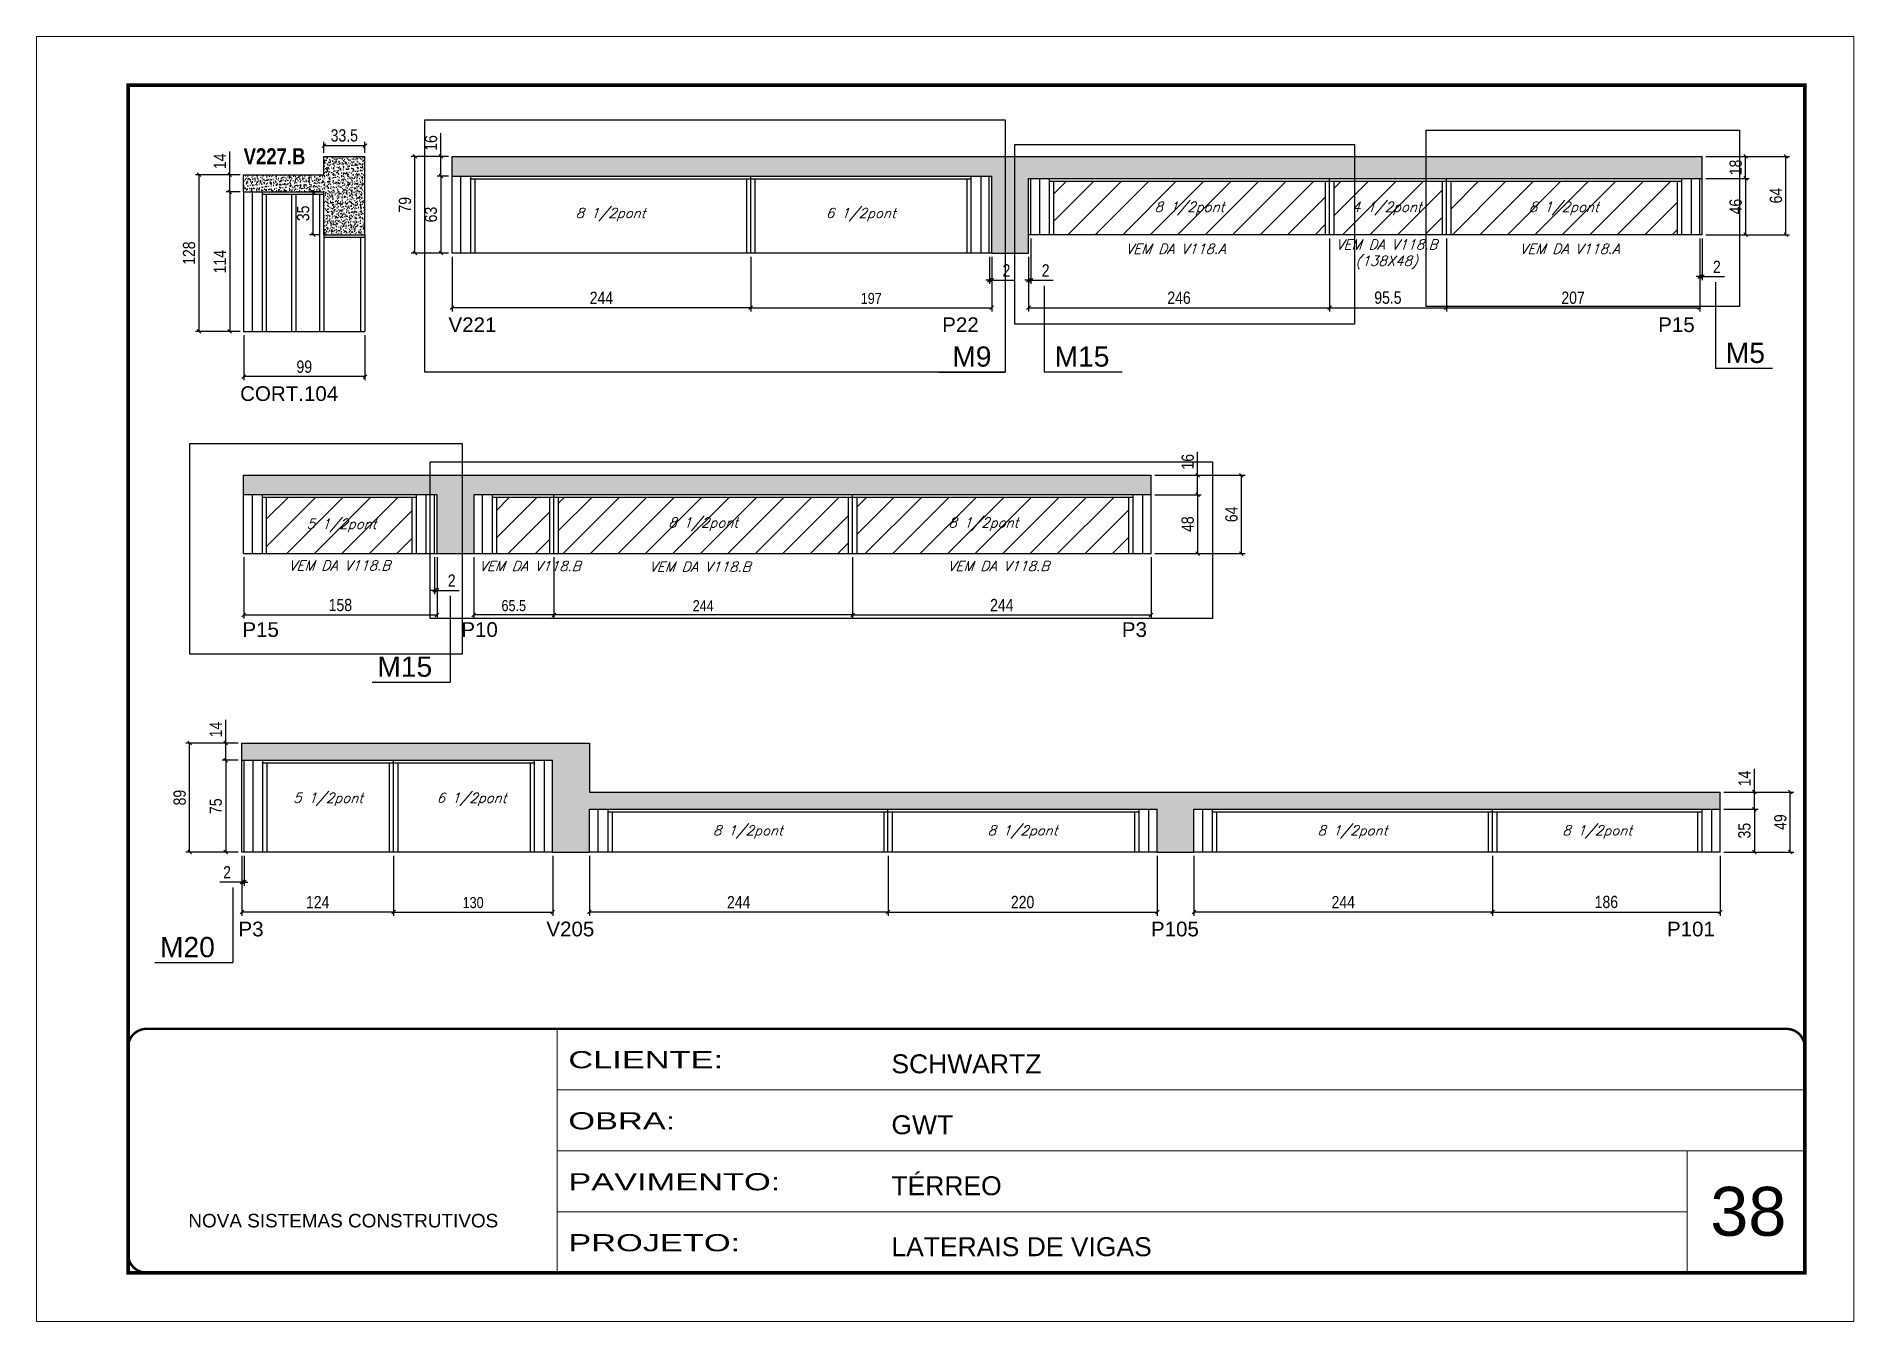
# Model space of a CAD drawing. Extents: x 2603 to 22413, y 1253 to 30260.
# Drawn here: x 4188 to 5673, y 18482 to 19532 of the extents above; entities that cross this region are included whole.
import ezdxf

# ---------------------------------------------------------------- set-up
doc = ezdxf.new("R2010")
doc.units = 0
doc.linetypes.add('CONTINUO', pattern=[0])
doc.linetypes.add('DASHED', pattern=[0.75, 0.5, -0.25])
for name, color, linetype in [('5', 5, 'Continuous'), ('COTA', 241, 'Continuous'), ('NOMENCLATURA', 7, 'Continuous'), ('Painéis', 200, 'Continuous'), ('SARR_2.2x7', 40, 'Continuous'), ('SARR_3.5x7', 81, 'Continuous'), ('texto', 7, 'Continuous')]:
    doc.layers.add(name, color=color, linetype=linetype)
for name, color, linetype, lineweight in [('CARIMBO', 255, 'Continuous', 9), ('Folhas', 255, 'Continuous', 9), ('Hachura', 251, 'Continuous', 9), ('SARRAFO DE PRESSAO', 251, 'DASHED', 9)]:
    doc.layers.add(name, color=color, linetype=linetype, lineweight=lineweight)
doc.styles.add('ARIAL', font='arial.ttf')
doc.styles.add('COTA TECNICA', font='techl___.ttf', dxfattribs={"height": 10})
doc.styles.add('COTA TECNICA-50', font='techl___.ttf', dxfattribs={"height": 9})
doc.styles.add('Romans', font='romans.shx')
doc.styles.get("Standard").update_dxf_attribs({"font": 'arial.ttf'})
doc.styles.add('TECNICA', font='techb___.ttf', dxfattribs={"height": 10})
doc.styles.add('Tecnologia', font='')
doc.styles.get('Tecnologia').set_extended_font_data('Forgotten Futurist')
doc.dimstyles.new('COTA PAINEL-50', dxfattribs={"dimtxt": 9, "dimasz": 3, "dimexe": 3, "dimexo": 3, "dimgap": 3, "dimtad": 1, "dimdec": 1, "dimzin": 12, "dimdsep": 46, "dimtxsty": 'COTA TECNICA-50', "dimblk1": 'OBLIQUE', "dimblk2": 'OBLIQUE', "dimsah": 1, "dimcen": 0.9, "dimclrd": 4, "dimclre": 4, "dimclrt": 240, "dimadec": 1, "dimazin": 3, "dimtfac": 1, "dimtdec": 1, "dimtmove": 0, "dimatfit": 3, "dimfxl": 1, "dimtolj": 1, "dimtzin": 12, "dimarcsym": 0})
doc.dimstyles.new('PAINEL', dxfattribs={"dimtxt": 10, "dimasz": 3, "dimexe": 3, "dimexo": 3, "dimgap": 3, "dimtad": 1, "dimdec": 1, "dimzin": 12, "dimdsep": 46, "dimtxsty": 'COTA TECNICA', "dimblk1": 'OBLIQUE', "dimblk2": 'OBLIQUE', "dimsah": 1, "dimcen": 0.9, "dimclrd": 4, "dimclre": 4, "dimclrt": 240, "dimadec": 1, "dimazin": 3, "dimtfac": 1, "dimtdec": 1, "dimtmove": 0, "dimatfit": 3, "dimfxl": 1, "dimtolj": 1, "dimtzin": 12, "dimarcsym": 0})
pattern_1 = [(50, (-126418.0314, -5371.0305), (5.46554007, -0.47817257), [0.5715, -6.2865]), (355, (-126418.0314, -5371.0305), (-1.05730264, 5.73170536), [0.4572, -5.02921753]), (100.4514447, (-126417.576, -5371.0704), (4.40823741, 5.25353256), [0.48570026, -5.34270734]), (46.1842, (-126418.0314, -5369.5065), (8.13237123, -1.26126984), [0.85725, -9.42975]), (96.6355576, (-126417.354, -5369.612), (7.122124, 7.42278374), [0.7285507, -8.01406824]), (351.184151, (-126418.031, -5369.5065), (7.122124, 7.42278374), [0.685799, -7.54379196]), (21, (-126417.2694, -5369.8875), (4.54843174, -3.06795595), [0.5715, -6.2865]), (326, (-126417.2694, -5369.8875), (1.85406085, 5.52563898), [0.4572, -5.0292]), (71.451445, (-126416.8904, -5370.143), (6.40249258, 2.45768307), [0.48570026, -5.34269813]), (37.5, (-126418.0314, -5371.0305), (0.092658098, 2.536651166), [0, -4.96824, 0, -5.1054, 0, -5.04825]), (7.5, (-126418.0314, -5371.0305), (2.004589875, 3.005417245), [0, -2.91084, 0, -4.85394, 0, -1.92405]), (327.5, (-126419.7307, -5371.0305), (4.067717855, -0.17186232), [0, -1.905, 0, -5.9436, 0, -7.8867]), (317.5, (-126420.4927, -5371.0305), (4.44387544, 0.76279473), [0, -2.4765, 0, -3.94716, 0, -5.6007])]
pattern_2 = [(45, (-126418.031, -5371.03), (-11.2253202, 11.2253202), [])]

msp = doc.modelspace()

# ---------------------------------------------------------------- texts
at = {"layer": '5', "linetype": 'Continuous'}
for s, rotation, p in [('V221', 0.00004, (4524.74, 19290.43)), ('P22', 0.00004, (4928.21, 19290.43)), ('P15', 0.00004, (5513.27, 19290.43)), ('CORT.104', 0.00004, (4354.49, 19234.14)), ('P15', 359.99996, (4356.33, 19041.4)), ('P10', 359.99996, (4535.25, 19041.4)), ('P3', 359.99996, (5075.02, 19041.4)), ('P3', 359.99996, (4353.13, 18796.75)), ('V205', 359.99996, (4604.75, 18796.75)), ('P105', 359.99996, (5098.75, 18796.75)), ('P101', 359.99996, (5520.44, 18796.75))]:
    msp.add_text(s, height=12, rotation=rotation, dxfattribs=at).set_placement(p)
at = {"layer": 'CARIMBO', "style": 'ARIAL'}
msp.add_text('38', height=40, dxfattribs=at).set_placement((5555.83, 18552.14))
at = {"layer": 'NOMENCLATURA', "style": 'TECNICA'}
msp.add_text('V227.B', height=13.2, dxfattribs=at).set_placement((4357.37, 19427.39))
at = {"layer": 'NOMENCLATURA', "linetype": 'Continuous'}
for s, p in [('M9', (4936.44, 19262.2)), ('M15', (5020, 19262.2)), ('M5', (5568.5, 19265.16)), ('M15', (4466.62, 19008.85)), ('M20', (4289.01, 18779.75))]:
    msp.add_text(s, height=16.5, dxfattribs=at).set_placement(p)
at = {"layer": 'texto', "color": 2, "char_height": 8, "attachment_point": 5, "style": 'Romans'}
for s, insert in [('{\\Q19;\\C256;8 1/2pont}', (5130.19, 19391.38)), ('{\\Q19;\\C256;4 1/2pont}', (5291.44, 19391.38)), ('{\\Q19;\\C256;8 1/2pont}', (5436.19, 19391.38)), ('{\\Q19;\\C256;8 1/2pont}', (4657.19, 19386.38)), ('{\\Q19;\\C256;6 1/2pont}', (4861.69, 19386.38)), ('{\\Q19;\\C256;VEM DA V118.B\\P(138X48)}', (5291.3, 19353.92)), ('{\\Q19;\\C256;VEM DA V118.A}', (5118.95, 19358.37)), ('{\\Q19;\\C256;VEM DA V118.A}', (5440.95, 19358.37)), ('{\\Q19;\\C256;5 1/2pont}', (4437.37, 19132.41)), ('{\\Q19;\\C256;8 1/2pont}', (4732.87, 19133.51)), ('{\\Q19;\\C256;8 1/2pont}', (4961.87, 19133.51)), ('{\\Q19;\\C256;VEM DA V118.B}', (4435.63, 19099.75)), ('{\\Q19;\\C256;VEM DA V118.B}', (4591.26, 19099.24)), ('{\\Q19;\\C256;VEM DA V118.B}', (4730.13, 19098.73)), ('{\\Q19;\\C256;VEM DA V118.B}', (4974.13, 19099.24)), ('{\\Q19;\\C256;5 1/2pont}', (4426.37, 18908.6)), ('{\\Q19;\\C256;6 1/2pont}', (4543.62, 18908.6)), ('{\\Q19;\\C256;8 1/2pont}', (4769.37, 18882)), ('{\\Q19;\\C256;8 1/2pont}', (4993.87, 18882)), ('{\\Q19;\\C256;8 1/2pont}', (5263.37, 18882)), ('{\\Q19;\\C256;8 1/2pont}', (5463.37, 18882))]:
    msp.add_mtext(s, dxfattribs=dict(at, insert=insert))

# ---------------------------------------------------------------- blocks, each defined once
blk = doc.blocks.new('9999999999')
at = {"color": 30, "linetype": 'CONTINUO'}
for p, q in [((98564.6, 34230.2), (98564.6, 34429.4)), ((98564.6, 34379.6), (99584, 34379.6)), ((98564.6, 34329.8), (99488, 34329.8)), ((99584, 34329.8), (99488, 34329.8)), ((99488, 34329.8), (99488, 34230.2)), ((98564.6, 34280), (99488, 34280))]:
    blk.add_line(p, q, dxfattribs=at)
at = {"color": 30, "linetype": 'CONTINUO', "const_width": 2}
blk.add_lwpolyline([(99584, 34230.2), (99584, 34414.4, 0.414214), (99569, 34429.4), (98229, 34429.4, 0.414214), (98214, 34414.4), (98214, 34245.2, 0.414214), (98229, 34230.2), (99584, 34230.2)], format="xyb", dxfattribs=at)
at = {"layer": 'Folhas'}
blk.add_lwpolyline([(98139, 34190.2), (99624, 34190.2), (99624, 35240.2), (98139, 35240.2)], close=True, dxfattribs=at)
at = {"layer": 'Folhas', "color": 30, "const_width": 3}
blk.add_lwpolyline([(98214, 34230.2), (99584, 34230.2), (99584, 35200.2), (98214, 35200.2)], close=True, dxfattribs=at)
at = {"color": 7, "linetype": 'Continuous', "ltscale": 5, "style": 'ARIAL'}
for s, height, p in [('SCHWARTZ', 15.48, (98837.7, 34393.1)), ('GWT', 15.48, (98837.7, 34343.3)), ('TÉRREO', 15.48, (98837.7, 34293.5)), ('NOVA SISTEMAS CONSTRUTIVOS', 11.059, (98263.2, 34267.2)), ('LATERAIS DE VIGAS', 15.483, (98837.7, 34243.7))]:
    blk.add_text(s, height=height, dxfattribs=at).set_placement(p)
at = {"layer": 'Folhas', "color": 7, "style": 'Tecnologia', "width": 1.5}
for s, p in [('CLIENTE:', (98573.7, 34397.2)), ('OBRA:', (98573.7, 34347.3)), ('PAVIMENTO:', (98573.7, 34297.5)), ('PROJETO:', (98573.7, 34247.7))]:
    blk.add_text(s, height=14, dxfattribs=at).set_placement(p)
blk = doc.blocks.new('_Oblique')
at = {"color": 0, "linetype": 'ByBlock', "lineweight": -2}
blk.add_line((-0.5, -0.5), (0.5, 0.5), dxfattribs=at)
blk = doc.blocks.new('*D2209')
at = {"layer": 'COTA', "color": 4, "linetype": 'ByBlock', "lineweight": -2, "transparency": 16777216}
for p, q in [((4357.4, 19287.9), (4357.4, 19251)), ((4456.4, 19287.9), (4456.4, 19251)), ((4456.4, 19254), (4357.4, 19254))]:
    blk.add_line(p, q, dxfattribs=at)
at = {"layer": 'Defpoints', "color": 0, "linetype": 'ByBlock', "transparency": 16777216}
for p in [(4357.4, 19290.9), (4456.4, 19290.9), (4357.4, 19254)]:
    blk.add_point(p, dxfattribs=at)
at = {"layer": 'COTA', "color": 4, "linetype": 'ByBlock', "lineweight": -2, "transparency": 16777216, "xscale": 3, "yscale": 3, "zscale": 3, "rotation": 180}
blk.add_blockref('_Oblique', (4357.4, 19254), dxfattribs=at)
at = {"layer": 'COTA', "color": 4, "linetype": 'ByBlock', "lineweight": -2, "transparency": 16777216, "xscale": 3, "yscale": 3, "zscale": 3}
blk.add_blockref('_Oblique', (4456.4, 19254), dxfattribs=at)
at = {"layer": 'COTA', "color": 240, "linetype": 'ByBlock', "transparency": 16777216, "insert": (4406.9, 19262.1), "char_height": 10, "attachment_point": 5, "style": 'COTA TECNICA'}
blk.add_mtext('\\A1;99', dxfattribs=at)
blk = doc.blocks.new('*D2210')
at = {"layer": 'COTA', "color": 4, "linetype": 'ByBlock', "lineweight": -2, "transparency": 16777216}
for p, q in [((4354.4, 19418.9), (4317.9, 19418.9)), ((4320.9, 19290.9), (4320.9, 19418.9)), ((4354.4, 19290.9), (4317.9, 19290.9))]:
    blk.add_line(p, q, dxfattribs=at)
at = {"layer": 'Defpoints', "color": 0, "linetype": 'ByBlock', "transparency": 16777216}
for p in [(4320.9, 19418.9), (4357.4, 19418.9), (4357.4, 19290.9)]:
    blk.add_point(p, dxfattribs=at)
at = {"layer": 'COTA', "color": 4, "linetype": 'ByBlock', "lineweight": -2, "transparency": 16777216, "xscale": 3, "yscale": 3, "zscale": 3}
for p, rotation in [((4320.9, 19418.9), 90), ((4320.9, 19290.9), 270)]:
    blk.add_blockref('_Oblique', p, dxfattribs=dict(at, rotation=rotation))
at = {"layer": 'COTA', "color": 240, "linetype": 'ByBlock', "transparency": 16777216, "insert": (4312.8, 19354.9), "char_height": 10, "attachment_point": 5, "rotation": 90, "style": 'COTA TECNICA'}
blk.add_mtext('\\A1;128', dxfattribs=at)
blk = doc.blocks.new('*D2211')
at = {"layer": 'COTA', "color": 4, "linetype": 'ByBlock', "lineweight": -2, "transparency": 16777216}
for p, q in [((4354.4, 19404.9), (4343, 19404.9)), ((4346, 19404.9), (4346, 19290.9)), ((4354.4, 19290.9), (4343, 19290.9))]:
    blk.add_line(p, q, dxfattribs=at)
at = {"layer": 'Defpoints', "color": 0, "linetype": 'ByBlock', "transparency": 16777216}
for p in [(4357.4, 19404.9), (4346, 19290.9), (4357.4, 19290.9)]:
    blk.add_point(p, dxfattribs=at)
at = {"layer": 'COTA', "color": 4, "linetype": 'ByBlock', "lineweight": -2, "transparency": 16777216, "xscale": 3, "yscale": 3, "zscale": 3}
for p, rotation in [((4346, 19404.9), 90), ((4346, 19290.9), 270)]:
    blk.add_blockref('_Oblique', p, dxfattribs=dict(at, rotation=rotation))
at = {"layer": 'COTA', "color": 240, "linetype": 'ByBlock', "transparency": 16777216, "insert": (4338, 19347.9), "char_height": 10, "attachment_point": 5, "rotation": 90, "style": 'COTA TECNICA'}
blk.add_mtext('\\A1;114', dxfattribs=at)
blk = doc.blocks.new('*D2212')
at = {"layer": 'COTA', "color": 4, "linetype": 'ByBlock', "lineweight": -2, "transparency": 16777216}
for p, q in [((4346, 19418.9), (4346, 19438)), ((4354.4, 19418.9), (4343, 19418.9)), ((4346, 19404.9), (4346, 19418.9)), ((4354.4, 19404.9), (4343, 19404.9))]:
    blk.add_line(p, q, dxfattribs=at)
at = {"layer": 'Defpoints', "color": 0, "linetype": 'ByBlock', "transparency": 16777216}
for p in [(4346, 19418.9), (4357.4, 19418.9), (4357.4, 19404.9)]:
    blk.add_point(p, dxfattribs=at)
at = {"layer": 'COTA', "color": 4, "linetype": 'ByBlock', "lineweight": -2, "transparency": 16777216, "xscale": 3, "yscale": 3, "zscale": 3}
for p, rotation in [((4346, 19418.9), 90), ((4346, 19404.9), 270)]:
    blk.add_blockref('_Oblique', p, dxfattribs=dict(at, rotation=rotation))
at = {"layer": 'COTA', "color": 240, "linetype": 'ByBlock', "transparency": 16777216, "insert": (4338, 19429.9), "char_height": 10, "attachment_point": 5, "rotation": 90, "style": 'COTA TECNICA'}
blk.add_mtext('\\A1;14', dxfattribs=at)
blk = doc.blocks.new('*D2213')
at = {"layer": 'COTA', "color": 4, "linetype": 'ByBlock', "lineweight": -2, "transparency": 16777216}
for p, q in [((4419.9, 19404.9), (4411.2, 19404.9)), ((4414.2, 19369.9), (4414.2, 19404.9)), ((4419.9, 19369.9), (4411.2, 19369.9))]:
    blk.add_line(p, q, dxfattribs=at)
at = {"layer": 'Defpoints', "color": 0, "linetype": 'ByBlock', "transparency": 16777216}
for p in [(4414.2, 19404.9), (4422.9, 19404.9), (4422.9, 19369.9)]:
    blk.add_point(p, dxfattribs=at)
at = {"layer": 'COTA', "color": 4, "linetype": 'ByBlock', "lineweight": -2, "transparency": 16777216, "xscale": 3, "yscale": 3, "zscale": 3}
for p, rotation in [((4414.2, 19404.9), 90), ((4414.2, 19369.9), 270)]:
    blk.add_blockref('_Oblique', p, dxfattribs=dict(at, rotation=rotation))
at = {"layer": 'COTA', "color": 240, "linetype": 'ByBlock', "transparency": 16777216, "insert": (4406, 19387.4), "char_height": 10, "attachment_point": 5, "rotation": 90, "style": 'COTA TECNICA'}
blk.add_mtext('\\A1;35', dxfattribs=at)
blk = doc.blocks.new('*D2214')
at = {"layer": 'COTA', "color": 4, "linetype": 'ByBlock', "lineweight": -2, "transparency": 16777216}
for p, q in [((4422.9, 19436.9), (4422.9, 19445.8)), ((4422.9, 19442.8), (4456.4, 19442.8)), ((4456.4, 19436.9), (4456.4, 19445.8))]:
    blk.add_line(p, q, dxfattribs=at)
at = {"layer": 'Defpoints', "color": 0, "linetype": 'ByBlock', "transparency": 16777216}
for p in [(4456.4, 19442.8), (4422.9, 19433.9), (4456.4, 19433.9)]:
    blk.add_point(p, dxfattribs=at)
at = {"layer": 'COTA', "color": 4, "linetype": 'ByBlock', "lineweight": -2, "transparency": 16777216, "xscale": 3, "yscale": 3, "zscale": 3, "rotation": 180}
blk.add_blockref('_Oblique', (4422.9, 19442.8), dxfattribs=at)
at = {"layer": 'COTA', "color": 4, "linetype": 'ByBlock', "lineweight": -2, "transparency": 16777216, "xscale": 3, "yscale": 3, "zscale": 3}
blk.add_blockref('_Oblique', (4456.4, 19442.8), dxfattribs=at)
at = {"layer": 'COTA', "color": 240, "linetype": 'ByBlock', "transparency": 16777216, "insert": (4439.6, 19451), "char_height": 10, "attachment_point": 5, "style": 'COTA TECNICA'}
blk.add_mtext('\\A1;33.5', dxfattribs=at)
blk = doc.blocks.new('*D392')
at = {"layer": 'COTA', "color": 4, "linetype": 'ByBlock', "lineweight": -2, "transparency": 16777216}
for p, q in [((4771.7, 19351.9), (4771.7, 19307.3)), ((4968.7, 19351.9), (4968.7, 19307.3)), ((4771.7, 19310.3), (4968.7, 19310.3))]:
    blk.add_line(p, q, dxfattribs=at)
at = {"layer": 'Defpoints', "color": 0, "linetype": 'ByBlock', "transparency": 16777216}
for p in [(4771.7, 19354.9), (4968.7, 19354.9), (4968.7, 19310.3)]:
    blk.add_point(p, dxfattribs=at)
at = {"layer": 'COTA', "color": 4, "linetype": 'ByBlock', "lineweight": -2, "transparency": 16777216, "xscale": 3, "yscale": 3, "zscale": 3, "rotation": 180}
blk.add_blockref('_Oblique', (4771.7, 19310.3), dxfattribs=at)
at = {"layer": 'COTA', "color": 4, "linetype": 'ByBlock', "lineweight": -2, "transparency": 16777216, "xscale": 3, "yscale": 3, "zscale": 3}
blk.add_blockref('_Oblique', (4968.7, 19310.3), dxfattribs=at)
at = {"layer": 'COTA', "color": 240, "linetype": 'ByBlock', "transparency": 16777216, "insert": (4870.2, 19317.9), "char_height": 9, "attachment_point": 5, "style": 'COTA TECNICA-50'}
blk.add_mtext('\\A1;197', dxfattribs=at)
blk = doc.blocks.new('*D2226')
at = {"layer": 'COTA', "color": 4, "linetype": 'ByBlock', "lineweight": -2, "transparency": 16777216}
for p, q in [((4527.7, 19351.9), (4527.7, 19307.3)), ((4771.7, 19351.9), (4771.7, 19307.3)), ((4771.7, 19310.3), (4527.7, 19310.3))]:
    blk.add_line(p, q, dxfattribs=at)
at = {"layer": 'Defpoints', "color": 0, "linetype": 'ByBlock', "transparency": 16777216}
for p in [(4527.7, 19354.9), (4771.7, 19354.9), (4527.7, 19310.3)]:
    blk.add_point(p, dxfattribs=at)
at = {"layer": 'COTA', "color": 4, "linetype": 'ByBlock', "lineweight": -2, "transparency": 16777216, "xscale": 3, "yscale": 3, "zscale": 3, "rotation": 180}
blk.add_blockref('_Oblique', (4527.7, 19310.3), dxfattribs=at)
at = {"layer": 'COTA', "color": 4, "linetype": 'ByBlock', "lineweight": -2, "transparency": 16777216, "xscale": 3, "yscale": 3, "zscale": 3}
blk.add_blockref('_Oblique', (4771.7, 19310.3), dxfattribs=at)
at = {"layer": 'COTA', "color": 240, "linetype": 'ByBlock', "transparency": 16777216, "insert": (4649.7, 19318.4), "char_height": 10, "attachment_point": 5, "style": 'COTA TECNICA'}
blk.add_mtext('\\A1;244', dxfattribs=at)
blk = doc.blocks.new('*D2227')
at = {"layer": 'COTA', "color": 4, "linetype": 'ByBlock', "lineweight": -2, "transparency": 16777216}
for p, q in [((4966.7, 19351.9), (4966.7, 19329.8)), ((4968.7, 19351.9), (4968.7, 19329.8)), ((4966.7, 19332.8), (4963.7, 19332.8)), ((4966.7, 19332.8), (4968.7, 19332.8)), ((4968.7, 19332.8), (4986.8, 19332.8))]:
    blk.add_line(p, q, dxfattribs=at)
at = {"layer": 'Defpoints', "color": 0, "linetype": 'ByBlock', "transparency": 16777216}
for p in [(4966.7, 19354.9), (4968.7, 19354.9), (4968.7, 19332.8)]:
    blk.add_point(p, dxfattribs=at)
at = {"layer": 'COTA', "color": 4, "linetype": 'ByBlock', "lineweight": -2, "transparency": 16777216, "xscale": 3, "yscale": 3, "zscale": 3}
blk.add_blockref('_Oblique', (4966.7, 19332.8), dxfattribs=at)
at = {"layer": 'COTA', "color": 4, "linetype": 'ByBlock', "lineweight": -2, "transparency": 16777216, "xscale": 3, "yscale": 3, "zscale": 3, "rotation": 180}
blk.add_blockref('_Oblique', (4968.7, 19332.8), dxfattribs=at)
at = {"layer": 'COTA', "color": 240, "linetype": 'ByBlock', "transparency": 16777216, "insert": (4980.7, 19340.8), "char_height": 10, "attachment_point": 5, "style": 'COTA TECNICA'}
blk.add_mtext('\\A1;2', dxfattribs=at)
blk = doc.blocks.new('*D2228')
at = {"layer": 'COTA', "color": 4, "linetype": 'ByBlock', "lineweight": -2, "transparency": 16777216}
for p, q in [((4524.7, 19417.9), (4515.6, 19417.9)), ((4518.6, 19417.9), (4518.6, 19354.9)), ((4524.7, 19354.9), (4515.6, 19354.9))]:
    blk.add_line(p, q, dxfattribs=at)
at = {"layer": 'Defpoints', "color": 0, "linetype": 'ByBlock', "transparency": 16777216}
for p in [(4527.7, 19417.9), (4518.6, 19354.9), (4527.7, 19354.9)]:
    blk.add_point(p, dxfattribs=at)
at = {"layer": 'COTA', "color": 4, "linetype": 'ByBlock', "lineweight": -2, "transparency": 16777216, "xscale": 3, "yscale": 3, "zscale": 3}
for p, rotation in [((4518.6, 19417.9), 90), ((4518.6, 19354.9), 270)]:
    blk.add_blockref('_Oblique', p, dxfattribs=dict(at, rotation=rotation))
at = {"layer": 'COTA', "color": 240, "linetype": 'ByBlock', "transparency": 16777216, "insert": (4510.4, 19386.4), "char_height": 10, "attachment_point": 5, "rotation": 90, "style": 'COTA TECNICA'}
blk.add_mtext('\\A1;63', dxfattribs=at)
blk = doc.blocks.new('*D2229')
at = {"layer": 'COTA', "color": 4, "linetype": 'ByBlock', "lineweight": -2, "transparency": 16777216}
for p, q in [((4518.6, 19433.9), (4518.6, 19452.9)), ((4524.7, 19433.9), (4515.6, 19433.9)), ((4518.6, 19417.9), (4518.6, 19433.9)), ((4524.7, 19417.9), (4515.6, 19417.9))]:
    blk.add_line(p, q, dxfattribs=at)
at = {"layer": 'Defpoints', "color": 0, "linetype": 'ByBlock', "transparency": 16777216}
for p in [(4518.6, 19433.9), (4527.7, 19433.9), (4527.7, 19417.9)]:
    blk.add_point(p, dxfattribs=at)
at = {"layer": 'COTA', "color": 4, "linetype": 'ByBlock', "lineweight": -2, "transparency": 16777216, "xscale": 3, "yscale": 3, "zscale": 3}
for p, rotation in [((4518.6, 19433.9), 90), ((4518.6, 19417.9), 270)]:
    blk.add_blockref('_Oblique', p, dxfattribs=dict(at, rotation=rotation))
at = {"layer": 'COTA', "color": 240, "linetype": 'ByBlock', "transparency": 16777216, "insert": (4510.5, 19444.9), "char_height": 10, "attachment_point": 5, "rotation": 90, "style": 'COTA TECNICA'}
blk.add_mtext('\\A1;16', dxfattribs=at)
blk = doc.blocks.new('*D2230')
at = {"layer": 'COTA', "color": 4, "linetype": 'ByBlock', "lineweight": -2, "transparency": 16777216}
for p, q in [((5244.7, 19366.9), (5244.7, 19307.3)), ((4998.7, 19351.9), (4998.7, 19307.3)), ((4998.7, 19310.3), (5244.7, 19310.3))]:
    blk.add_line(p, q, dxfattribs=at)
at = {"layer": 'Defpoints', "color": 0, "linetype": 'ByBlock', "transparency": 16777216}
for p in [(5244.7, 19369.9), (4998.7, 19354.9), (5244.7, 19310.3)]:
    blk.add_point(p, dxfattribs=at)
at = {"layer": 'COTA', "color": 4, "linetype": 'ByBlock', "lineweight": -2, "transparency": 16777216, "xscale": 3, "yscale": 3, "zscale": 3, "rotation": 180}
blk.add_blockref('_Oblique', (4998.7, 19310.3), dxfattribs=at)
at = {"layer": 'COTA', "color": 4, "linetype": 'ByBlock', "lineweight": -2, "transparency": 16777216, "xscale": 3, "yscale": 3, "zscale": 3}
blk.add_blockref('_Oblique', (5244.7, 19310.3), dxfattribs=at)
at = {"layer": 'COTA', "color": 240, "linetype": 'ByBlock', "transparency": 16777216, "insert": (5121.7, 19318.4), "char_height": 10, "attachment_point": 5, "style": 'COTA TECNICA'}
blk.add_mtext('\\A1;246', dxfattribs=at)
blk = doc.blocks.new('*D2231')
at = {"layer": 'COTA', "color": 4, "linetype": 'ByBlock', "lineweight": -2, "transparency": 16777216}
for p, q in [((5244.7, 19366.9), (5244.7, 19307.3)), ((5340.2, 19366.9), (5340.2, 19307.3)), ((5244.7, 19310.3), (5340.2, 19310.3))]:
    blk.add_line(p, q, dxfattribs=at)
at = {"layer": 'Defpoints', "color": 0, "linetype": 'ByBlock', "transparency": 16777216}
for p in [(5244.7, 19369.9), (5340.2, 19369.9), (5340.2, 19310.3)]:
    blk.add_point(p, dxfattribs=at)
at = {"layer": 'COTA', "color": 4, "linetype": 'ByBlock', "lineweight": -2, "transparency": 16777216, "xscale": 3, "yscale": 3, "zscale": 3, "rotation": 180}
blk.add_blockref('_Oblique', (5244.7, 19310.3), dxfattribs=at)
at = {"layer": 'COTA', "color": 4, "linetype": 'ByBlock', "lineweight": -2, "transparency": 16777216, "xscale": 3, "yscale": 3, "zscale": 3}
blk.add_blockref('_Oblique', (5340.2, 19310.3), dxfattribs=at)
at = {"layer": 'COTA', "color": 240, "linetype": 'ByBlock', "transparency": 16777216, "insert": (5292.4, 19318.5), "char_height": 10, "attachment_point": 5, "style": 'COTA TECNICA'}
blk.add_mtext('\\A1;95.5', dxfattribs=at)
blk = doc.blocks.new('*D2232')
at = {"layer": 'COTA', "color": 4, "linetype": 'ByBlock', "lineweight": -2, "transparency": 16777216}
for p, q in [((5340.2, 19366.9), (5340.2, 19307.3)), ((5547.2, 19366.9), (5547.2, 19307.3)), ((5340.2, 19310.3), (5547.2, 19310.3))]:
    blk.add_line(p, q, dxfattribs=at)
at = {"layer": 'Defpoints', "color": 0, "linetype": 'ByBlock', "transparency": 16777216}
for p in [(5340.2, 19369.9), (5547.2, 19369.9), (5547.2, 19310.3)]:
    blk.add_point(p, dxfattribs=at)
at = {"layer": 'COTA', "color": 4, "linetype": 'ByBlock', "lineweight": -2, "transparency": 16777216, "xscale": 3, "yscale": 3, "zscale": 3, "rotation": 180}
blk.add_blockref('_Oblique', (5340.2, 19310.3), dxfattribs=at)
at = {"layer": 'COTA', "color": 4, "linetype": 'ByBlock', "lineweight": -2, "transparency": 16777216, "xscale": 3, "yscale": 3, "zscale": 3}
blk.add_blockref('_Oblique', (5547.2, 19310.3), dxfattribs=at)
at = {"layer": 'COTA', "color": 240, "linetype": 'ByBlock', "transparency": 16777216, "insert": (5443.7, 19318.4), "char_height": 10, "attachment_point": 5, "style": 'COTA TECNICA'}
blk.add_mtext('\\A1;207', dxfattribs=at)
blk = doc.blocks.new('*D2233')
at = {"layer": 'COTA', "color": 4, "linetype": 'ByBlock', "lineweight": -2, "transparency": 16777216}
for p, q in [((5547.2, 19366.9), (5547.2, 19332.7)), ((5549.2, 19366.9), (5549.2, 19332.7)), ((5547.2, 19335.7), (5544.2, 19335.7)), ((5547.2, 19335.7), (5549.2, 19335.7)), ((5549.2, 19335.7), (5567.3, 19335.7))]:
    blk.add_line(p, q, dxfattribs=at)
at = {"layer": 'Defpoints', "color": 0, "linetype": 'ByBlock', "transparency": 16777216}
for p in [(5547.2, 19369.9), (5549.2, 19369.9), (5549.2, 19335.7)]:
    blk.add_point(p, dxfattribs=at)
at = {"layer": 'COTA', "color": 4, "linetype": 'ByBlock', "lineweight": -2, "transparency": 16777216, "xscale": 3, "yscale": 3, "zscale": 3}
blk.add_blockref('_Oblique', (5547.2, 19335.7), dxfattribs=at)
at = {"layer": 'COTA', "color": 4, "linetype": 'ByBlock', "lineweight": -2, "transparency": 16777216, "xscale": 3, "yscale": 3, "zscale": 3, "rotation": 180}
blk.add_blockref('_Oblique', (5549.2, 19335.7), dxfattribs=at)
at = {"layer": 'COTA', "color": 240, "linetype": 'ByBlock', "transparency": 16777216, "insert": (5561.2, 19343.7), "char_height": 10, "attachment_point": 5, "style": 'COTA TECNICA'}
blk.add_mtext('\\A1;2', dxfattribs=at)
blk = doc.blocks.new('*D2234')
at = {"layer": 'COTA', "color": 4, "linetype": 'ByBlock', "lineweight": -2, "transparency": 16777216}
for p, q in [((5552.2, 19415.9), (5587.7, 19415.9)), ((5584.7, 19415.9), (5584.7, 19369.9)), ((5552.2, 19369.9), (5587.7, 19369.9))]:
    blk.add_line(p, q, dxfattribs=at)
at = {"layer": 'Defpoints', "color": 0, "linetype": 'ByBlock', "transparency": 16777216}
for p in [(5549.2, 19415.9), (5549.2, 19369.9), (5584.7, 19369.9)]:
    blk.add_point(p, dxfattribs=at)
at = {"layer": 'COTA', "color": 4, "linetype": 'ByBlock', "lineweight": -2, "transparency": 16777216, "xscale": 3, "yscale": 3, "zscale": 3}
for p, rotation in [((5584.7, 19415.9), 90), ((5584.7, 19369.9), 270)]:
    blk.add_blockref('_Oblique', p, dxfattribs=dict(at, rotation=rotation))
at = {"layer": 'COTA', "color": 240, "linetype": 'ByBlock', "transparency": 16777216, "insert": (5576.6, 19392.9), "char_height": 10, "attachment_point": 5, "rotation": 90, "style": 'COTA TECNICA'}
blk.add_mtext('\\A1;46', dxfattribs=at)
blk = doc.blocks.new('*D2235')
at = {"layer": 'COTA', "color": 4, "linetype": 'ByBlock', "lineweight": -2, "transparency": 16777216}
for p, q in [((5552.2, 19433.9), (5587.7, 19433.9)), ((5584.7, 19415.9), (5584.7, 19433.9)), ((5552.2, 19415.9), (5587.7, 19415.9))]:
    blk.add_line(p, q, dxfattribs=at)
at = {"layer": 'Defpoints', "color": 0, "linetype": 'ByBlock', "transparency": 16777216}
for p in [(5549.2, 19433.9), (5584.7, 19433.9), (5549.2, 19415.9)]:
    blk.add_point(p, dxfattribs=at)
at = {"layer": 'COTA', "color": 4, "linetype": 'ByBlock', "lineweight": -2, "transparency": 16777216, "xscale": 3, "yscale": 3, "zscale": 3}
for p, rotation in [((5584.7, 19433.9), 90), ((5584.7, 19415.9), 270)]:
    blk.add_blockref('_Oblique', p, dxfattribs=dict(at, rotation=rotation))
at = {"layer": 'COTA', "color": 240, "linetype": 'ByBlock', "transparency": 16777216, "insert": (5576.6, 19424.9), "char_height": 10, "attachment_point": 5, "rotation": 90, "style": 'COTA TECNICA'}
blk.add_mtext('\\A1;18', dxfattribs=at)
blk = doc.blocks.new('*D2236')
at = {"layer": 'COTA', "color": 4, "linetype": 'ByBlock', "lineweight": -2, "transparency": 16777216}
for p, q in [((5552.2, 19433.9), (5620.6, 19433.9)), ((5617.6, 19369.9), (5617.6, 19433.9)), ((5552.2, 19369.9), (5620.6, 19369.9))]:
    blk.add_line(p, q, dxfattribs=at)
at = {"layer": 'Defpoints', "color": 0, "linetype": 'ByBlock', "transparency": 16777216}
for p in [(5549.2, 19433.9), (5617.6, 19433.9), (5549.2, 19369.9)]:
    blk.add_point(p, dxfattribs=at)
at = {"layer": 'COTA', "color": 4, "linetype": 'ByBlock', "lineweight": -2, "transparency": 16777216, "xscale": 3, "yscale": 3, "zscale": 3}
for p, rotation in [((5617.6, 19433.9), 90), ((5617.6, 19369.9), 270)]:
    blk.add_blockref('_Oblique', p, dxfattribs=dict(at, rotation=rotation))
at = {"layer": 'COTA', "color": 240, "linetype": 'ByBlock', "transparency": 16777216, "insert": (5609.5, 19401.9), "char_height": 10, "attachment_point": 5, "rotation": 90, "style": 'COTA TECNICA'}
blk.add_mtext('\\A1;64', dxfattribs=at)
blk = doc.blocks.new('*D2237')
at = {"layer": 'COTA', "color": 4, "linetype": 'ByBlock', "lineweight": -2, "transparency": 16777216}
for p, q in [((5000.7, 19366.9), (5000.7, 19329.8)), ((4998.7, 19351.9), (4998.7, 19329.8)), ((4998.7, 19332.8), (4995.7, 19332.8)), ((4998.7, 19332.8), (5000.7, 19332.8)), ((5000.7, 19332.8), (5018.8, 19332.8))]:
    blk.add_line(p, q, dxfattribs=at)
at = {"layer": 'Defpoints', "color": 0, "linetype": 'ByBlock', "transparency": 16777216}
for p in [(5000.7, 19369.9), (4998.7, 19354.9), (5000.7, 19332.8)]:
    blk.add_point(p, dxfattribs=at)
at = {"layer": 'COTA', "color": 4, "linetype": 'ByBlock', "lineweight": -2, "transparency": 16777216, "xscale": 3, "yscale": 3, "zscale": 3}
blk.add_blockref('_Oblique', (4998.7, 19332.8), dxfattribs=at)
at = {"layer": 'COTA', "color": 4, "linetype": 'ByBlock', "lineweight": -2, "transparency": 16777216, "xscale": 3, "yscale": 3, "zscale": 3, "rotation": 180}
blk.add_blockref('_Oblique', (5000.7, 19332.8), dxfattribs=at)
at = {"layer": 'COTA', "color": 240, "linetype": 'ByBlock', "transparency": 16777216, "insert": (5012.7, 19340.8), "char_height": 10, "attachment_point": 5, "style": 'COTA TECNICA'}
blk.add_mtext('\\A1;2', dxfattribs=at)
blk = doc.blocks.new('*D2238')
at = {"layer": 'COTA', "color": 4, "linetype": 'ByBlock', "lineweight": -2, "transparency": 16777216}
for p, q in [((4524.7, 19433.9), (4494.3, 19433.9)), ((4497.3, 19354.9), (4497.3, 19433.9)), ((4524.7, 19354.9), (4494.3, 19354.9))]:
    blk.add_line(p, q, dxfattribs=at)
at = {"layer": 'Defpoints', "color": 0, "linetype": 'ByBlock', "transparency": 16777216}
for p in [(4497.3, 19433.9), (4527.7, 19433.9), (4527.7, 19354.9)]:
    blk.add_point(p, dxfattribs=at)
at = {"layer": 'COTA', "color": 4, "linetype": 'ByBlock', "lineweight": -2, "transparency": 16777216, "xscale": 3, "yscale": 3, "zscale": 3}
for p, rotation in [((4497.3, 19433.9), 90), ((4497.3, 19354.9), 270)]:
    blk.add_blockref('_Oblique', p, dxfattribs=dict(at, rotation=rotation))
at = {"layer": 'COTA', "color": 240, "linetype": 'ByBlock', "transparency": 16777216, "insert": (4489.2, 19394.4), "char_height": 10, "attachment_point": 5, "rotation": 90, "style": 'COTA TECNICA'}
blk.add_mtext('\\A1;79', dxfattribs=at)
blk = doc.blocks.new('*D2239')
at = {"layer": 'COTA', "color": 4, "linetype": 'ByBlock', "lineweight": -2, "transparency": 16777216}
for p, q in [((4357.4, 19106.5), (4357.4, 19056.3)), ((4515.4, 19106.5), (4515.4, 19056.3)), ((4357.4, 19059.3), (4515.4, 19059.3))]:
    blk.add_line(p, q, dxfattribs=at)
at = {"layer": 'Defpoints', "color": 0, "linetype": 'ByBlock', "transparency": 16777216}
for p in [(4357.4, 19109.5), (4515.4, 19109.5), (4515.4, 19059.3)]:
    blk.add_point(p, dxfattribs=at)
at = {"layer": 'COTA', "color": 4, "linetype": 'ByBlock', "lineweight": -2, "transparency": 16777216, "xscale": 3, "yscale": 3, "zscale": 3, "rotation": 180}
blk.add_blockref('_Oblique', (4357.4, 19059.3), dxfattribs=at)
at = {"layer": 'COTA', "color": 4, "linetype": 'ByBlock', "lineweight": -2, "transparency": 16777216, "xscale": 3, "yscale": 3, "zscale": 3}
blk.add_blockref('_Oblique', (4515.4, 19059.3), dxfattribs=at)
at = {"layer": 'COTA', "color": 240, "linetype": 'ByBlock', "transparency": 16777216, "insert": (4436.4, 19067.4), "char_height": 10, "attachment_point": 5, "style": 'COTA TECNICA'}
blk.add_mtext('\\A1;158', dxfattribs=at)
blk = doc.blocks.new('*D390')
at = {"layer": 'COTA', "color": 4, "linetype": 'ByBlock', "lineweight": -2, "transparency": 16777216}
for p, q in [((4610.9, 19106.5), (4610.9, 19056.3)), ((4854.9, 19106.5), (4854.9, 19056.3)), ((4854.9, 19059.3), (4610.9, 19059.3))]:
    blk.add_line(p, q, dxfattribs=at)
at = {"layer": 'Defpoints', "color": 0, "linetype": 'ByBlock', "transparency": 16777216}
for p in [(4610.9, 19109.5), (4854.9, 19109.5), (4610.9, 19059.3)]:
    blk.add_point(p, dxfattribs=at)
at = {"layer": 'COTA', "color": 4, "linetype": 'ByBlock', "lineweight": -2, "transparency": 16777216, "xscale": 3, "yscale": 3, "zscale": 3, "rotation": 180}
blk.add_blockref('_Oblique', (4610.9, 19059.3), dxfattribs=at)
at = {"layer": 'COTA', "color": 4, "linetype": 'ByBlock', "lineweight": -2, "transparency": 16777216, "xscale": 3, "yscale": 3, "zscale": 3}
blk.add_blockref('_Oblique', (4854.9, 19059.3), dxfattribs=at)
at = {"layer": 'COTA', "color": 240, "linetype": 'ByBlock', "transparency": 16777216, "insert": (4732.9, 19066.9), "char_height": 9, "attachment_point": 5, "style": 'COTA TECNICA-50'}
blk.add_mtext('\\A1;244', dxfattribs=at)
blk = doc.blocks.new('*D2215')
at = {"layer": 'COTA', "color": 4, "linetype": 'ByBlock', "lineweight": -2, "transparency": 16777216}
for p, q in [((4545.4, 19106.5), (4545.4, 19056.3)), ((4610.9, 19106.5), (4610.9, 19056.3)), ((4610.9, 19059.3), (4545.4, 19059.3))]:
    blk.add_line(p, q, dxfattribs=at)
at = {"layer": 'Defpoints', "color": 0, "linetype": 'ByBlock', "transparency": 16777216}
for p in [(4545.4, 19109.5), (4610.9, 19109.5), (4545.4, 19059.3)]:
    blk.add_point(p, dxfattribs=at)
at = {"layer": 'COTA', "color": 4, "linetype": 'ByBlock', "lineweight": -2, "transparency": 16777216, "xscale": 3, "yscale": 3, "zscale": 3, "rotation": 180}
blk.add_blockref('_Oblique', (4545.4, 19059.3), dxfattribs=at)
at = {"layer": 'COTA', "color": 4, "linetype": 'ByBlock', "lineweight": -2, "transparency": 16777216, "xscale": 3, "yscale": 3, "zscale": 3}
blk.add_blockref('_Oblique', (4610.9, 19059.3), dxfattribs=at)
at = {"layer": 'COTA', "color": 240, "linetype": 'ByBlock', "transparency": 16777216, "insert": (4578.1, 19066.9), "char_height": 9, "attachment_point": 5, "style": 'COTA TECNICA-50'}
blk.add_mtext('\\A1;65.5', dxfattribs=at)
blk = doc.blocks.new('*D2216')
at = {"layer": 'COTA', "color": 4, "linetype": 'ByBlock', "lineweight": -2, "transparency": 16777216}
for p, q in [((4854.9, 19106.5), (4854.9, 19056.3)), ((5098.9, 19106.5), (5098.9, 19056.3)), ((4854.9, 19059.3), (5098.9, 19059.3))]:
    blk.add_line(p, q, dxfattribs=at)
at = {"layer": 'Defpoints', "color": 0, "linetype": 'ByBlock', "transparency": 16777216}
for p in [(4854.9, 19109.5), (5098.9, 19109.5), (5098.9, 19059.3)]:
    blk.add_point(p, dxfattribs=at)
at = {"layer": 'COTA', "color": 4, "linetype": 'ByBlock', "lineweight": -2, "transparency": 16777216, "xscale": 3, "yscale": 3, "zscale": 3, "rotation": 180}
blk.add_blockref('_Oblique', (4854.9, 19059.3), dxfattribs=at)
at = {"layer": 'COTA', "color": 4, "linetype": 'ByBlock', "lineweight": -2, "transparency": 16777216, "xscale": 3, "yscale": 3, "zscale": 3}
blk.add_blockref('_Oblique', (5098.9, 19059.3), dxfattribs=at)
at = {"layer": 'COTA', "color": 240, "linetype": 'ByBlock', "transparency": 16777216, "insert": (4976.9, 19067.4), "char_height": 10, "attachment_point": 5, "style": 'COTA TECNICA'}
blk.add_mtext('\\A1;244', dxfattribs=at)
blk = doc.blocks.new('*D2217')
at = {"layer": 'COTA', "color": 4, "linetype": 'ByBlock', "lineweight": -2, "transparency": 16777216}
for p, q in [((5101.9, 19157.5), (5139.9, 19157.5)), ((5136.9, 19157.5), (5136.9, 19109.5)), ((5101.9, 19109.5), (5139.9, 19109.5))]:
    blk.add_line(p, q, dxfattribs=at)
at = {"layer": 'Defpoints', "color": 0, "linetype": 'ByBlock', "transparency": 16777216}
for p in [(5098.9, 19157.5), (5098.9, 19109.5), (5136.9, 19109.5)]:
    blk.add_point(p, dxfattribs=at)
at = {"layer": 'COTA', "color": 4, "linetype": 'ByBlock', "lineweight": -2, "transparency": 16777216, "xscale": 3, "yscale": 3, "zscale": 3}
for p, rotation in [((5136.9, 19157.5), 90), ((5136.9, 19109.5), 270)]:
    blk.add_blockref('_Oblique', p, dxfattribs=dict(at, rotation=rotation))
at = {"layer": 'COTA', "color": 240, "linetype": 'ByBlock', "transparency": 16777216, "insert": (5128.8, 19133.5), "char_height": 10, "attachment_point": 5, "rotation": 90, "style": 'COTA TECNICA'}
blk.add_mtext('\\A1;48', dxfattribs=at)
blk = doc.blocks.new('*D2218')
at = {"layer": 'COTA', "color": 4, "linetype": 'ByBlock', "lineweight": -2, "transparency": 16777216}
for p, q in [((5136.9, 19173.5), (5136.9, 19192.5)), ((5101.9, 19173.5), (5139.9, 19173.5)), ((5136.9, 19157.5), (5136.9, 19173.5)), ((5101.9, 19157.5), (5139.9, 19157.5))]:
    blk.add_line(p, q, dxfattribs=at)
at = {"layer": 'Defpoints', "color": 0, "linetype": 'ByBlock', "transparency": 16777216}
for p in [(5098.9, 19173.5), (5136.9, 19173.5), (5098.9, 19157.5)]:
    blk.add_point(p, dxfattribs=at)
at = {"layer": 'COTA', "color": 4, "linetype": 'ByBlock', "lineweight": -2, "transparency": 16777216, "xscale": 3, "yscale": 3, "zscale": 3}
for p, rotation in [((5136.9, 19173.5), 90), ((5136.9, 19157.5), 270)]:
    blk.add_blockref('_Oblique', p, dxfattribs=dict(at, rotation=rotation))
at = {"layer": 'COTA', "color": 240, "linetype": 'ByBlock', "transparency": 16777216, "insert": (5128.8, 19184.5), "char_height": 10, "attachment_point": 5, "rotation": 90, "style": 'COTA TECNICA'}
blk.add_mtext('\\A1;16', dxfattribs=at)
blk = doc.blocks.new('*D2219')
at = {"layer": 'COTA', "color": 4, "linetype": 'ByBlock', "lineweight": -2, "transparency": 16777216}
for p, q in [((5101.9, 19173.5), (5175.7, 19173.5)), ((5172.7, 19109.5), (5172.7, 19173.5)), ((5101.9, 19109.5), (5175.7, 19109.5))]:
    blk.add_line(p, q, dxfattribs=at)
at = {"layer": 'Defpoints', "color": 0, "linetype": 'ByBlock', "transparency": 16777216}
for p in [(5098.9, 19173.5), (5172.7, 19173.5), (5098.9, 19109.5)]:
    blk.add_point(p, dxfattribs=at)
at = {"layer": 'COTA', "color": 4, "linetype": 'ByBlock', "lineweight": -2, "transparency": 16777216, "xscale": 3, "yscale": 3, "zscale": 3}
for p, rotation in [((5172.7, 19173.5), 90), ((5172.7, 19109.5), 270)]:
    blk.add_blockref('_Oblique', p, dxfattribs=dict(at, rotation=rotation))
at = {"layer": 'COTA', "color": 240, "linetype": 'ByBlock', "transparency": 16777216, "insert": (5164.6, 19141.5), "char_height": 10, "attachment_point": 5, "rotation": 90, "style": 'COTA TECNICA'}
blk.add_mtext('\\A1;64', dxfattribs=at)
blk = doc.blocks.new('*D2220')
at = {"layer": 'COTA', "color": 4, "linetype": 'ByBlock', "lineweight": -2, "transparency": 16777216}
for p, q in [((4513.4, 19106.5), (4513.4, 19076.4)), ((4515.4, 19106.5), (4515.4, 19076.4)), ((4513.4, 19079.4), (4510.4, 19079.4)), ((4513.4, 19079.4), (4515.4, 19079.4)), ((4515.4, 19079.4), (4533.5, 19079.4))]:
    blk.add_line(p, q, dxfattribs=at)
at = {"layer": 'Defpoints', "color": 0, "linetype": 'ByBlock', "transparency": 16777216}
for p in [(4513.4, 19109.5), (4515.4, 19109.5), (4515.4, 19079.4)]:
    blk.add_point(p, dxfattribs=at)
at = {"layer": 'COTA', "color": 4, "linetype": 'ByBlock', "lineweight": -2, "transparency": 16777216, "xscale": 3, "yscale": 3, "zscale": 3}
blk.add_blockref('_Oblique', (4513.4, 19079.4), dxfattribs=at)
at = {"layer": 'COTA', "color": 4, "linetype": 'ByBlock', "lineweight": -2, "transparency": 16777216, "xscale": 3, "yscale": 3, "zscale": 3, "rotation": 180}
blk.add_blockref('_Oblique', (4515.4, 19079.4), dxfattribs=at)
at = {"layer": 'COTA', "color": 240, "linetype": 'ByBlock', "transparency": 16777216, "insert": (4527.4, 19087.4), "char_height": 10, "attachment_point": 5, "style": 'COTA TECNICA'}
blk.add_mtext('\\A1;2', dxfattribs=at)
blk = doc.blocks.new('*D391')
at = {"layer": 'COTA', "color": 4, "linetype": 'ByBlock', "lineweight": -2, "transparency": 16777216}
for p, q in [((4479.9, 18862.6), (4479.9, 18813.6)), ((4609.9, 18862.6), (4609.9, 18813.6)), ((4479.9, 18816.6), (4609.9, 18816.6))]:
    blk.add_line(p, q, dxfattribs=at)
at = {"layer": 'Defpoints', "color": 0, "linetype": 'ByBlock', "transparency": 16777216}
for p in [(4479.9, 18865.6), (4609.9, 18865.6), (4609.9, 18816.6)]:
    blk.add_point(p, dxfattribs=at)
at = {"layer": 'COTA', "color": 4, "linetype": 'ByBlock', "lineweight": -2, "transparency": 16777216, "xscale": 3, "yscale": 3, "zscale": 3, "rotation": 180}
blk.add_blockref('_Oblique', (4479.9, 18816.6), dxfattribs=at)
at = {"layer": 'COTA', "color": 4, "linetype": 'ByBlock', "lineweight": -2, "transparency": 16777216, "xscale": 3, "yscale": 3, "zscale": 3}
blk.add_blockref('_Oblique', (4609.9, 18816.6), dxfattribs=at)
at = {"layer": 'COTA', "color": 240, "linetype": 'ByBlock', "transparency": 16777216, "insert": (4544.9, 18824.3), "char_height": 9, "attachment_point": 5, "style": 'COTA TECNICA-50'}
blk.add_mtext('\\A1;130', dxfattribs=at)
blk = doc.blocks.new('*D2221')
at = {"layer": 'COTA', "color": 4, "linetype": 'ByBlock', "lineweight": -2, "transparency": 16777216}
for p, q in [((4355.9, 18862.6), (4355.9, 18813.6)), ((4479.9, 18862.6), (4479.9, 18813.6)), ((4479.9, 18816.6), (4355.9, 18816.6))]:
    blk.add_line(p, q, dxfattribs=at)
at = {"layer": 'Defpoints', "color": 0, "linetype": 'ByBlock', "transparency": 16777216}
for p in [(4355.9, 18865.6), (4479.9, 18865.6), (4355.9, 18816.6)]:
    blk.add_point(p, dxfattribs=at)
at = {"layer": 'COTA', "color": 4, "linetype": 'ByBlock', "lineweight": -2, "transparency": 16777216, "xscale": 3, "yscale": 3, "zscale": 3, "rotation": 180}
blk.add_blockref('_Oblique', (4355.9, 18816.6), dxfattribs=at)
at = {"layer": 'COTA', "color": 4, "linetype": 'ByBlock', "lineweight": -2, "transparency": 16777216, "xscale": 3, "yscale": 3, "zscale": 3}
blk.add_blockref('_Oblique', (4479.9, 18816.6), dxfattribs=at)
at = {"layer": 'COTA', "color": 240, "linetype": 'ByBlock', "transparency": 16777216, "insert": (4417.9, 18824.7), "char_height": 10, "attachment_point": 5, "style": 'COTA TECNICA'}
blk.add_mtext('\\A1;124', dxfattribs=at)
blk = doc.blocks.new('*D2222')
at = {"layer": 'COTA', "color": 4, "linetype": 'ByBlock', "lineweight": -2, "transparency": 16777216}
for p, q in [((4352.9, 18940.6), (4339.7, 18940.6)), ((4342.7, 18940.6), (4342.7, 18865.6)), ((4352.9, 18865.6), (4339.7, 18865.6))]:
    blk.add_line(p, q, dxfattribs=at)
at = {"layer": 'Defpoints', "color": 0, "linetype": 'ByBlock', "transparency": 16777216}
for p in [(4355.9, 18940.6), (4342.7, 18865.6), (4355.9, 18865.6)]:
    blk.add_point(p, dxfattribs=at)
at = {"layer": 'COTA', "color": 4, "linetype": 'ByBlock', "lineweight": -2, "transparency": 16777216, "xscale": 3, "yscale": 3, "zscale": 3}
for p, rotation in [((4342.7, 18940.6), 90), ((4342.7, 18865.6), 270)]:
    blk.add_blockref('_Oblique', p, dxfattribs=dict(at, rotation=rotation))
at = {"layer": 'COTA', "color": 240, "linetype": 'ByBlock', "transparency": 16777216, "insert": (4334.6, 18903.1), "char_height": 10, "attachment_point": 5, "rotation": 90, "style": 'COTA TECNICA'}
blk.add_mtext('\\A1;75', dxfattribs=at)
blk = doc.blocks.new('*D2223')
at = {"layer": 'COTA', "color": 4, "linetype": 'ByBlock', "lineweight": -2, "transparency": 16777216}
for p, q in [((4355.9, 18862.6), (4355.9, 18838.1)), ((4357.9, 18862.6), (4357.9, 18838.1)), ((4355.9, 18841.1), (4337.8, 18841.1)), ((4357.9, 18841.1), (4355.9, 18841.1)), ((4357.9, 18841.1), (4360.9, 18841.1))]:
    blk.add_line(p, q, dxfattribs=at)
at = {"layer": 'Defpoints', "color": 0, "linetype": 'ByBlock', "transparency": 16777216}
for p in [(4355.9, 18865.6), (4357.9, 18865.6), (4355.9, 18841.1)]:
    blk.add_point(p, dxfattribs=at)
at = {"layer": 'COTA', "color": 4, "linetype": 'ByBlock', "lineweight": -2, "transparency": 16777216, "xscale": 3, "yscale": 3, "zscale": 3}
blk.add_blockref('_Oblique', (4355.9, 18841.1), dxfattribs=at)
at = {"layer": 'COTA', "color": 4, "linetype": 'ByBlock', "lineweight": -2, "transparency": 16777216, "xscale": 3, "yscale": 3, "zscale": 3, "rotation": 180}
blk.add_blockref('_Oblique', (4357.9, 18841.1), dxfattribs=at)
at = {"layer": 'COTA', "color": 240, "linetype": 'ByBlock', "transparency": 16777216, "insert": (4343.8, 18849.1), "char_height": 10, "attachment_point": 5, "style": 'COTA TECNICA'}
blk.add_mtext('\\A1;2', dxfattribs=at)
blk = doc.blocks.new('*D2224')
at = {"layer": 'COTA', "color": 4, "linetype": 'ByBlock', "lineweight": -2, "transparency": 16777216}
for p, q in [((4639.9, 18862.6), (4639.9, 18813.6)), ((4883.9, 18862.6), (4883.9, 18813.6)), ((4883.9, 18816.6), (4639.9, 18816.6))]:
    blk.add_line(p, q, dxfattribs=at)
at = {"layer": 'Defpoints', "color": 0, "linetype": 'ByBlock', "transparency": 16777216}
for p in [(4639.9, 18865.6), (4883.9, 18865.6), (4639.9, 18816.6)]:
    blk.add_point(p, dxfattribs=at)
at = {"layer": 'COTA', "color": 4, "linetype": 'ByBlock', "lineweight": -2, "transparency": 16777216, "xscale": 3, "yscale": 3, "zscale": 3, "rotation": 180}
blk.add_blockref('_Oblique', (4639.9, 18816.6), dxfattribs=at)
at = {"layer": 'COTA', "color": 4, "linetype": 'ByBlock', "lineweight": -2, "transparency": 16777216, "xscale": 3, "yscale": 3, "zscale": 3}
blk.add_blockref('_Oblique', (4883.9, 18816.6), dxfattribs=at)
at = {"layer": 'COTA', "color": 240, "linetype": 'ByBlock', "transparency": 16777216, "insert": (4761.9, 18824.7), "char_height": 10, "attachment_point": 5, "style": 'COTA TECNICA'}
blk.add_mtext('\\A1;244', dxfattribs=at)
blk = doc.blocks.new('*D2225')
at = {"layer": 'COTA', "color": 4, "linetype": 'ByBlock', "lineweight": -2, "transparency": 16777216}
for p, q in [((4883.9, 18862.6), (4883.9, 18813.6)), ((5103.9, 18862.6), (5103.9, 18813.6)), ((4883.9, 18816.6), (5103.9, 18816.6))]:
    blk.add_line(p, q, dxfattribs=at)
at = {"layer": 'Defpoints', "color": 0, "linetype": 'ByBlock', "transparency": 16777216}
for p in [(4883.9, 18865.6), (5103.9, 18865.6), (5103.9, 18816.6)]:
    blk.add_point(p, dxfattribs=at)
at = {"layer": 'COTA', "color": 4, "linetype": 'ByBlock', "lineweight": -2, "transparency": 16777216, "xscale": 3, "yscale": 3, "zscale": 3, "rotation": 180}
blk.add_blockref('_Oblique', (4883.9, 18816.6), dxfattribs=at)
at = {"layer": 'COTA', "color": 4, "linetype": 'ByBlock', "lineweight": -2, "transparency": 16777216, "xscale": 3, "yscale": 3, "zscale": 3}
blk.add_blockref('_Oblique', (5103.9, 18816.6), dxfattribs=at)
at = {"layer": 'COTA', "color": 240, "linetype": 'ByBlock', "transparency": 16777216, "insert": (4993.9, 18824.7), "char_height": 10, "attachment_point": 5, "style": 'COTA TECNICA'}
blk.add_mtext('\\A1;220', dxfattribs=at)
blk = doc.blocks.new('*D2270')
at = {"layer": 'COTA', "color": 4, "linetype": 'ByBlock', "lineweight": -2, "transparency": 16777216}
for p, q in [((5133.9, 18862.6), (5133.9, 18813.6)), ((5377.9, 18862.6), (5377.9, 18813.6)), ((5377.9, 18816.6), (5133.9, 18816.6))]:
    blk.add_line(p, q, dxfattribs=at)
at = {"layer": 'Defpoints', "color": 0, "linetype": 'ByBlock', "transparency": 16777216}
for p in [(5133.9, 18865.6), (5377.9, 18865.6), (5133.9, 18816.6)]:
    blk.add_point(p, dxfattribs=at)
at = {"layer": 'COTA', "color": 4, "linetype": 'ByBlock', "lineweight": -2, "transparency": 16777216, "xscale": 3, "yscale": 3, "zscale": 3, "rotation": 180}
blk.add_blockref('_Oblique', (5133.9, 18816.6), dxfattribs=at)
at = {"layer": 'COTA', "color": 4, "linetype": 'ByBlock', "lineweight": -2, "transparency": 16777216, "xscale": 3, "yscale": 3, "zscale": 3}
blk.add_blockref('_Oblique', (5377.9, 18816.6), dxfattribs=at)
at = {"layer": 'COTA', "color": 240, "linetype": 'ByBlock', "transparency": 16777216, "insert": (5255.9, 18824.7), "char_height": 10, "attachment_point": 5, "style": 'COTA TECNICA'}
blk.add_mtext('\\A1;244', dxfattribs=at)
blk = doc.blocks.new('*D2271')
at = {"layer": 'COTA', "color": 4, "linetype": 'ByBlock', "lineweight": -2, "transparency": 16777216}
for p, q in [((5377.9, 18862.6), (5377.9, 18813.6)), ((5563.9, 18862.6), (5563.9, 18813.6)), ((5377.9, 18816.6), (5563.9, 18816.6))]:
    blk.add_line(p, q, dxfattribs=at)
at = {"layer": 'Defpoints', "color": 0, "linetype": 'ByBlock', "transparency": 16777216}
for p in [(5377.9, 18865.6), (5563.9, 18865.6), (5563.9, 18816.6)]:
    blk.add_point(p, dxfattribs=at)
at = {"layer": 'COTA', "color": 4, "linetype": 'ByBlock', "lineweight": -2, "transparency": 16777216, "xscale": 3, "yscale": 3, "zscale": 3, "rotation": 180}
blk.add_blockref('_Oblique', (5377.9, 18816.6), dxfattribs=at)
at = {"layer": 'COTA', "color": 4, "linetype": 'ByBlock', "lineweight": -2, "transparency": 16777216, "xscale": 3, "yscale": 3, "zscale": 3}
blk.add_blockref('_Oblique', (5563.9, 18816.6), dxfattribs=at)
at = {"layer": 'COTA', "color": 240, "linetype": 'ByBlock', "transparency": 16777216, "insert": (5470.9, 18824.8), "char_height": 10, "attachment_point": 5, "style": 'COTA TECNICA'}
blk.add_mtext('\\A1;186', dxfattribs=at)
blk = doc.blocks.new('*D2272')
at = {"layer": 'COTA', "color": 4, "linetype": 'ByBlock', "lineweight": -2, "transparency": 16777216}
for p, q in [((5566.9, 18900.6), (5594.9, 18900.6)), ((5591.9, 18900.6), (5591.9, 18865.6)), ((5566.9, 18865.6), (5594.9, 18865.6))]:
    blk.add_line(p, q, dxfattribs=at)
at = {"layer": 'Defpoints', "color": 0, "linetype": 'ByBlock', "transparency": 16777216}
for p in [(5563.9, 18900.6), (5563.9, 18865.6), (5591.9, 18865.6)]:
    blk.add_point(p, dxfattribs=at)
at = {"layer": 'COTA', "color": 4, "linetype": 'ByBlock', "lineweight": -2, "transparency": 16777216, "xscale": 3, "yscale": 3, "zscale": 3}
for p, rotation in [((5591.9, 18900.6), 90), ((5591.9, 18865.6), 270)]:
    blk.add_blockref('_Oblique', p, dxfattribs=dict(at, rotation=rotation))
at = {"layer": 'COTA', "color": 240, "linetype": 'ByBlock', "transparency": 16777216, "insert": (5583.7, 18883.1), "char_height": 10, "attachment_point": 5, "rotation": 90, "style": 'COTA TECNICA'}
blk.add_mtext('\\A1;35', dxfattribs=at)
blk = doc.blocks.new('*D2273')
at = {"layer": 'COTA', "color": 4, "linetype": 'ByBlock', "lineweight": -2, "transparency": 16777216}
for p, q in [((5591.9, 18914.6), (5591.9, 18933.7)), ((5566.9, 18914.6), (5594.9, 18914.6)), ((5591.9, 18900.6), (5591.9, 18914.6)), ((5566.9, 18900.6), (5594.9, 18900.6))]:
    blk.add_line(p, q, dxfattribs=at)
at = {"layer": 'Defpoints', "color": 0, "linetype": 'ByBlock', "transparency": 16777216}
for p in [(5563.9, 18914.6), (5591.9, 18914.6), (5563.9, 18900.6)]:
    blk.add_point(p, dxfattribs=at)
at = {"layer": 'COTA', "color": 4, "linetype": 'ByBlock', "lineweight": -2, "transparency": 16777216, "xscale": 3, "yscale": 3, "zscale": 3}
for p, rotation in [((5591.9, 18914.6), 90), ((5591.9, 18900.6), 270)]:
    blk.add_blockref('_Oblique', p, dxfattribs=dict(at, rotation=rotation))
at = {"layer": 'COTA', "color": 240, "linetype": 'ByBlock', "transparency": 16777216, "insert": (5583.8, 18925.7), "char_height": 10, "attachment_point": 5, "rotation": 90, "style": 'COTA TECNICA'}
blk.add_mtext('\\A1;14', dxfattribs=at)
blk = doc.blocks.new('*D2274')
at = {"layer": 'COTA', "color": 4, "linetype": 'ByBlock', "lineweight": -2, "transparency": 16777216}
for p, q in [((5566.9, 18914.6), (5624.2, 18914.6)), ((5621.2, 18865.6), (5621.2, 18914.6)), ((5566.9, 18865.6), (5624.2, 18865.6))]:
    blk.add_line(p, q, dxfattribs=at)
at = {"layer": 'Defpoints', "color": 0, "linetype": 'ByBlock', "transparency": 16777216}
for p in [(5563.9, 18914.6), (5621.2, 18914.6), (5563.9, 18865.6)]:
    blk.add_point(p, dxfattribs=at)
at = {"layer": 'COTA', "color": 4, "linetype": 'ByBlock', "lineweight": -2, "transparency": 16777216, "xscale": 3, "yscale": 3, "zscale": 3}
for p, rotation in [((5621.2, 18914.6), 90), ((5621.2, 18865.6), 270)]:
    blk.add_blockref('_Oblique', p, dxfattribs=dict(at, rotation=rotation))
at = {"layer": 'COTA', "color": 240, "linetype": 'ByBlock', "transparency": 16777216, "insert": (5613.1, 18890.1), "char_height": 10, "attachment_point": 5, "rotation": 90, "style": 'COTA TECNICA'}
blk.add_mtext('\\A1;49', dxfattribs=at)
blk = doc.blocks.new('*D2279')
at = {"layer": 'COTA', "color": 4, "linetype": 'ByBlock', "lineweight": -2, "transparency": 16777216}
for p, q in [((4342.7, 18954.6), (4342.7, 18973.7)), ((4352.9, 18954.6), (4339.7, 18954.6)), ((4342.7, 18940.6), (4342.7, 18954.6)), ((4352.9, 18940.6), (4339.7, 18940.6))]:
    blk.add_line(p, q, dxfattribs=at)
at = {"layer": 'Defpoints', "color": 0, "linetype": 'ByBlock', "transparency": 16777216}
for p in [(4342.7, 18954.6), (4355.9, 18954.6), (4355.9, 18940.6)]:
    blk.add_point(p, dxfattribs=at)
at = {"layer": 'COTA', "color": 4, "linetype": 'ByBlock', "lineweight": -2, "transparency": 16777216, "xscale": 3, "yscale": 3, "zscale": 3}
for p, rotation in [((4342.7, 18954.6), 90), ((4342.7, 18940.6), 270)]:
    blk.add_blockref('_Oblique', p, dxfattribs=dict(at, rotation=rotation))
at = {"layer": 'COTA', "color": 240, "linetype": 'ByBlock', "transparency": 16777216, "insert": (4334.6, 18965.7), "char_height": 10, "attachment_point": 5, "rotation": 90, "style": 'COTA TECNICA'}
blk.add_mtext('\\A1;14', dxfattribs=at)
blk = doc.blocks.new('*D1534')
at = {"layer": 'COTA', "color": 4, "linetype": 'ByBlock', "lineweight": -2, "transparency": 16777216}
for p, q in [((4352.9, 18954.6), (4310.2, 18954.6)), ((4313.2, 18865.6), (4313.2, 18954.6)), ((4352.9, 18865.6), (4310.2, 18865.6))]:
    blk.add_line(p, q, dxfattribs=at)
at = {"layer": 'Defpoints', "color": 0, "linetype": 'ByBlock', "transparency": 16777216}
for p in [(4313.2, 18954.6), (4355.9, 18954.6), (4355.9, 18865.6)]:
    blk.add_point(p, dxfattribs=at)
at = {"layer": 'COTA', "color": 4, "linetype": 'ByBlock', "lineweight": -2, "transparency": 16777216, "xscale": 3, "yscale": 3, "zscale": 3}
for p, rotation in [((4313.2, 18954.6), 90), ((4313.2, 18865.6), 270)]:
    blk.add_blockref('_Oblique', p, dxfattribs=dict(at, rotation=rotation))
at = {"layer": 'COTA', "color": 240, "linetype": 'ByBlock', "transparency": 16777216, "insert": (4305.1, 18910.1), "char_height": 10, "attachment_point": 5, "rotation": 90, "style": 'COTA TECNICA'}
blk.add_mtext('\\A1;89', dxfattribs=at)

# ---------------------------------------------------------------- dimensions: what is measured, and where the dimension line sits
at = {"layer": 'COTA', "linetype": 'ByBlock'}
dim = msp.add_linear_dim(base=(4456.37, 19442.75), p1=(4422.87, 19433.88), p2=(4456.37, 19433.88), dimstyle='PAINEL', dxfattribs=at)
dim.commit()
dim.dimension.update_dxf_attribs({"geometry": '*D2214', "text_midpoint": (4439.62, 19442.75), "dimtype": 160})
for base, p1, p2, angle, picture, middle in [((4518.58, 19433.88), (4527.69, 19417.88), (4527.69, 19433.88), 90, '*D2229', (4510.48, 19444.88)), ((4346.04, 19418.88), (4357.37, 19404.88), (4357.37, 19418.88), 90, '*D2212', (4337.97, 19429.93)), ((4497.3, 19433.88), (4527.69, 19354.88), (4527.69, 19433.88), 90, '*D2238', (4489.2, 19394.38)), ((5584.74, 19433.88), (5549.19, 19415.88), (5549.19, 19433.88), 90, '*D2235', (5576.65, 19424.88)), ((5617.59, 19433.88), (5549.19, 19369.88), (5549.19, 19433.88), 90, '*D2236', (5609.49, 19401.88)), ((4320.92, 19418.88), (4357.37, 19290.88), (4357.37, 19418.88), 90, '*D2210', (4312.82, 19354.88)), ((4518.58, 19354.88), (4527.69, 19417.88), (4527.69, 19354.88), 90, '*D2228', (4510.36, 19386.38)), ((5584.74, 19369.88), (5549.19, 19415.88), (5549.19, 19369.88), 90, '*D2234', (5576.64, 19392.88)), ((4346.04, 19290.88), (4357.37, 19404.88), (4357.37, 19290.88), 90, '*D2211', (4337.97, 19347.88)), ((4414.24, 19404.88), (4422.87, 19369.88), (4422.87, 19404.88), 90, '*D2213', (4406.02, 19387.38)), ((4527.69, 19310.33), (4771.69, 19354.88), (4527.69, 19354.88), 180, '*D2226', (4649.69, 19318.4)), ((5136.91, 19173.51), (5098.87, 19157.51), (5098.87, 19173.51), 90, '*D2218', (5128.8, 19184.51)), ((5172.71, 19173.51), (5098.87, 19109.51), (5098.87, 19173.51), 90, '*D2219', (5164.61, 19141.51)), ((5136.91, 19109.51), (5098.87, 19157.51), (5098.87, 19109.51), 90, '*D2217', (5128.81, 19133.51)), ((4342.67, 18954.6), (4355.87, 18940.6), (4355.87, 18954.6), 90, '*D2279', (4334.6, 18965.66)), ((4313.24, 18954.6), (4355.87, 18865.6), (4355.87, 18954.6), 90, '*D1534', (4305.14, 18910.1)), ((4342.67, 18865.6), (4355.87, 18940.6), (4355.87, 18865.6), 90, '*D2222', (4334.56, 18903.1)), ((5591.87, 18914.6), (5563.87, 18900.6), (5563.87, 18914.6), 90, '*D2273', (5583.8, 18925.66)), ((5621.21, 18914.6), (5563.87, 18865.6), (5563.87, 18914.6), 90, '*D2274', (5613.1, 18890.1)), ((5591.87, 18865.6), (5563.87, 18900.6), (5563.87, 18865.6), 90, '*D2272', (5583.66, 18883.1)), ((4355.87, 18816.64), (4479.87, 18865.6), (4355.87, 18865.6), 180, '*D2221', (4417.87, 18824.72)), ((4639.87, 18816.64), (4883.87, 18865.6), (4639.87, 18865.6), 180, '*D2224', (4761.87, 18824.72)), ((5133.87, 18816.64), (5377.87, 18865.6), (5133.87, 18865.6), 180, '*D2270', (5255.87, 18824.72))]:
    dim = msp.add_linear_dim(base=base, p1=p1, p2=p2, angle=angle, dimstyle='PAINEL', dxfattribs=at)
    dim.commit()
    dim.dimension.update_dxf_attribs({"geometry": picture, "text_midpoint": middle})
for base, p1, p2, picture, middle in [((5000.69, 19332.78), (4998.69, 19354.88), (5000.69, 19369.88), '*D2237', (5012.74, 19340.78)), ((5244.69, 19310.33), (4998.69, 19354.88), (5244.69, 19369.88), '*D2230', (5121.69, 19318.43)), ((5340.19, 19310.33), (5244.69, 19369.88), (5340.19, 19369.88), '*D2231', (5292.44, 19318.47)), ((5549.19, 19335.74), (5547.19, 19369.88), (5549.19, 19369.88), '*D2233', (5561.24, 19343.74)), ((4968.69, 19332.78), (4966.69, 19354.88), (4968.69, 19354.88), '*D2227', (4980.74, 19340.78)), ((4357.37, 19254.04), (4456.37, 19290.88), (4357.37, 19290.88), '*D2209', (4406.87, 19262.12)), ((4515.37, 19059.3), (4357.37, 19109.51), (4515.37, 19109.51), '*D2239', (4436.37, 19067.43)), ((4515.37, 19079.43), (4513.37, 19109.51), (4515.37, 19109.51), '*D2220', (4527.43, 19087.43)), ((5098.87, 19059.3), (4854.87, 19109.51), (5098.87, 19109.51), '*D2216', (4976.87, 19067.37)), ((4355.87, 18841.09), (4357.87, 18865.6), (4355.87, 18865.6), '*D2223', (4343.81, 18849.09)), ((5103.87, 18816.64), (4883.87, 18865.6), (5103.87, 18865.6), '*D2225', (4993.87, 18824.75)), ((5563.87, 18816.64), (5377.87, 18865.6), (5563.87, 18865.6), '*D2271', (5470.87, 18824.77))]:
    dim = msp.add_linear_dim(base=base, p1=p1, p2=p2, dimstyle='PAINEL', dxfattribs=at)
    dim.commit()
    dim.dimension.update_dxf_attribs({"geometry": picture, "text_midpoint": middle})
for base, p1, p2, dimstyle, override, picture, middle in [((5547.19, 19310.33), (5340.19, 19369.88), (5547.19, 19369.88), 'PAINEL', {"dimtmove": 1}, '*D2232', (5443.69, 19318.43)), ((4610.87, 19059.3), (4854.87, 19109.51), (4610.87, 19109.51), 'COTA PAINEL-50', {"dimarcsym": 1}, '*D390', (4732.87, 19066.87))]:
    dim = msp.add_linear_dim(base=base, p1=p1, p2=p2, dimstyle=dimstyle, override=override, dxfattribs=at)
    dim.commit()
    dim.dimension.update_dxf_attribs({"geometry": picture, "text_midpoint": middle})
for base, p1, p2, picture, middle in [((4968.69, 19310.33), (4771.69, 19354.88), (4968.69, 19354.88), '*D392', (4870.19, 19317.92)), ((4545.37, 19059.3), (4610.87, 19109.51), (4545.37, 19109.51), '*D2215', (4578.12, 19066.9)), ((4609.87, 18816.64), (4479.87, 18865.6), (4609.87, 18865.6), '*D391', (4544.87, 18824.34))]:
    dim = msp.add_linear_dim(base=base, p1=p1, p2=p2, angle=180, dimstyle='COTA PAINEL-50', override={"dimarcsym": 1}, dxfattribs=at)
    dim.commit()
    dim.dimension.update_dxf_attribs({"geometry": picture, "text_midpoint": middle})

# ---------------------------------------------------------------- hatches: boundary and pattern name
at = {"layer": 'COTA', "linetype": 'ByBlock'}
h = msp.add_hatch(dxfattribs=at)
h.set_pattern_fill('AR-CONC', color=256, scale=0.03)
h.set_pattern_definition(pattern_1)
h.paths.add_polyline_path([(4456.37, 19433.88), (4422.87, 19433.88), (4422.87, 19418.88), (4357.37, 19418.88), (4357.37, 19404.88), (4422.87, 19404.88), (4422.87, 19369.88), (4456.37, 19369.88)])
h = msp.add_hatch(dxfattribs=at)
h.set_pattern_fill('AR-CONC', color=256, scale=0.03)
h.set_pattern_definition(pattern_1)
h.paths.add_polyline_path([(4968.69, 19354.88), (4998.69, 19354.88), (4998.69, 19369.88), (4998.69, 19415.88), (5549.19, 19415.88), (5549.19, 19433.88), (4527.69, 19433.88), (4527.69, 19417.88), (4968.69, 19417.88)])
h = msp.add_hatch(dxfattribs=at)
h.set_pattern_fill('AR-CONC', color=256, scale=0.03)
h.set_pattern_definition([(50, (-126570.0314, -5390.382), (5.46554007, -0.47817257), [0.5715, -6.2865]), (355, (-126570.0314, -5390.382), (-1.05730264, 5.73170536), [0.4572, -5.02921753]), (100.4514447, (-126569.576, -5390.4217), (4.40823741, 5.25353256), [0.48570026, -5.34270734]), (46.1842, (-126570.0314, -5388.858), (8.13237123, -1.26126984), [0.85725, -9.42975]), (96.6355576, (-126569.354, -5388.963), (7.122124, 7.42278374), [0.7285507, -8.01406824]), (351.184151, (-126570.031, -5388.858), (7.122124, 7.42278374), [0.685799, -7.54379196]), (21, (-126569.2694, -5389.239), (4.54843174, -3.06795595), [0.5715, -6.2865]), (326, (-126569.2694, -5389.239), (1.85406085, 5.52563898), [0.4572, -5.0292]), (71.451445, (-126568.8904, -5389.4945), (6.40249258, 2.45768307), [0.48570026, -5.34269813]), (37.5, (-126570.0314, -5390.3818), (0.092658098, 2.536651166), [0, -4.96824, 0, -5.1054, 0, -5.04825]), (7.5, (-126570.0314, -5390.3818), (2.004589875, 3.005417245), [0, -2.91084, 0, -4.85394, 0, -1.92405]), (327.5, (-126571.7307, -5390.3818), (4.067717855, -0.17186232), [0, -1.905, 0, -5.9436, 0, -7.8867]), (317.5, (-126572.4927, -5390.3818), (4.44387544, 0.76279473), [0, -2.4765, 0, -3.94716, 0, -5.6007])])
h.paths.add_polyline_path([(4357.37, 19157.51), (4515.37, 19157.51), (4515.37, 19109.51), (4545.37, 19109.51), (4545.37, 19157.51), (5098.87, 19157.51), (5098.87, 19173.51), (4357.37, 19173.51)])
h = msp.add_hatch(dxfattribs=at)
h.set_pattern_fill('AR-CONC', color=256, scale=0.03)
h.set_pattern_definition(pattern_1)
h.paths.add_polyline_path([(4639.87, 18900.6), (5103.87, 18900.6), (5103.87, 18865.6), (5133.87, 18865.6), (5133.87, 18900.6), (5563.87, 18900.6), (5563.87, 18914.6), (4639.87, 18914.6), (4639.87, 18954.6), (4355.87, 18954.6), (4355.87, 18940.6), (4609.87, 18940.6), (4609.87, 18865.6), (4639.87, 18865.6)])
at = {"layer": 'Hachura', "linetype": 'ByBlock'}
h = msp.add_hatch(dxfattribs=at)
h.set_pattern_fill('ANSI31', color=256, scale=5)
h.set_pattern_definition(pattern_2)
h.paths.add_polyline_path([(5241.19, 19413.68), (5019.19, 19413.68), (5019.19, 19369.88), (5241.19, 19369.88)])
h.paths.add_polyline_path([(5343.69, 19413.68), (5343.69, 19369.88), (5528.69, 19369.88), (5528.69, 19413.68)])
h = msp.add_hatch(dxfattribs=at)
h.set_pattern_fill('ANSI31', color=256, scale=5)
h.set_pattern_definition(pattern_2)
h.paths.add_polyline_path([(5248.19, 19413.68), (5248.19, 19369.88), (5336.69, 19369.88), (5336.69, 19413.68)])
h = msp.add_hatch(dxfattribs=at)
h.set_pattern_fill('ANSI31', color=256, scale=5)
h.set_pattern_definition([(45, (-126414.031, -5371.03), (-11.2253202, 11.2253202), [])])
h.paths.add_polyline_path([(4375.87, 19155.31), (4375.87, 19109.51), (4494.87, 19109.51), (4494.87, 19155.31)])
h = msp.add_hatch(dxfattribs=at)
h.set_pattern_fill('ANSI31', color=256, scale=5)
h.set_pattern_definition([(45, (-126570.031, -5371.03), (-11.2253202, 11.2253202), [])])
h.paths.add_polyline_path([(4563.87, 19109.51), (4607.37, 19109.51), (4607.37, 19155.31), (4563.87, 19155.31)])
h.paths.add_polyline_path([(4851.37, 19109.51), (4851.37, 19155.31), (4614.37, 19155.31), (4614.37, 19109.51)])
h.paths.add_polyline_path([(5080.37, 19109.51), (5080.37, 19155.31), (4858.37, 19155.31), (4858.37, 19109.51)])

# ---------------------------------------------------------------- linework, layer by layer
at = {"layer": 'COTA', "linetype": 'ByBlock'}
for p, q in [((4422.87, 19418.88), (4422.87, 19433.88)), ((4422.87, 19433.88), (4456.37, 19433.88)), ((4456.37, 19369.88), (4456.37, 19433.88)), ((4527.69, 19417.88), (4527.69, 19433.88)), ((4527.69, 19433.88), (5549.19, 19433.88)), ((5549.19, 19415.88), (5549.19, 19433.88)), ((4357.37, 19404.88), (4357.37, 19418.88)), ((4357.37, 19418.88), (4422.87, 19418.88)), ((4400.06, 19402.68), (4400.06, 19290.88)), ((4422.87, 19369.88), (4422.87, 19290.88)), ((4998.69, 19354.88), (4998.69, 19369.88)), ((4968.69, 19354.88), (4998.69, 19354.88)), ((4357.37, 19157.51), (4357.37, 19173.51)), ((4357.37, 19173.51), (5098.87, 19173.51)), ((5098.87, 19157.51), (5098.87, 19173.51)), ((4515.37, 19109.51), (4545.37, 19109.51)), ((4355.87, 18940.6), (4355.87, 18954.6)), ((4355.87, 18954.6), (4639.87, 18954.6)), ((4639.87, 18954.6), (4639.87, 18914.6)), ((4639.87, 18914.6), (5563.87, 18914.6)), ((5563.87, 18900.6), (5563.87, 18914.6)), ((4609.87, 18865.6), (4639.87, 18865.6)), ((5103.87, 18865.6), (5133.87, 18865.6))]:
    msp.add_line(p, q, dxfattribs=at)
at = {"layer": 'COTA'}
for points in [[(4505.3, 19463.84), (4979.51, 19463.84), (4979.51, 19257.77), (4505.3, 19257.77)], [(5323.59, 19455.4), (5579.78, 19455.4), (5579.78, 19311.36), (5323.59, 19311.36)], [(4987.49, 19443.75), (5265.07, 19443.75), (5265.07, 19296.78), (4987.49, 19296.78)], [(4313.29, 19199.43), (4536.03, 19199.43), (4536.03, 19027.2), (4313.29, 19027.2)], [(4509.76, 19184.37), (5148.93, 19184.37), (5148.93, 19056.32), (4509.76, 19056.32)]]:
    msp.add_lwpolyline(points, close=True, dxfattribs=at)
at = {"layer": 'NOMENCLATURA', "linetype": 'Continuous'}
for p, q in [((4979.51, 19328.32), (4979.51, 19257.77)), ((5011.51, 19328.32), (5011.51, 19257.77)), ((5560.01, 19331.29), (5560.01, 19260.74)), ((5606.61, 19260.74), (5560.01, 19260.74)), ((4925.63, 19257.77), (4979.51, 19257.77)), ((5075.21, 19257.77), (5011.51, 19257.77)), ((4526.19, 19074.97), (4526.19, 19004.42)), ((4462.49, 19004.42), (4526.19, 19004.42)), ((4348.58, 18836.63), (4348.58, 18775.32)), ((4284.88, 18775.32), (4348.58, 18775.32))]:
    msp.add_line(p, q, dxfattribs=at)
at = {"layer": 'Painéis', "linetype": 'Continuous'}
for p, q in [((4527.69, 19354.88), (4527.69, 19417.88)), ((4527.69, 19417.88), (4968.69, 19417.88)), ((4771.69, 19354.88), (4771.69, 19417.88)), ((4966.69, 19354.88), (4966.69, 19417.88)), ((4968.69, 19354.88), (4968.69, 19417.88)), ((4998.69, 19369.88), (4998.69, 19415.88)), ((4998.69, 19415.88), (5549.19, 19415.88)), ((5000.69, 19369.88), (5000.69, 19415.88)), ((5244.69, 19369.88), (5244.69, 19415.88)), ((5340.19, 19369.88), (5340.19, 19415.88)), ((5547.19, 19369.88), (5547.19, 19415.88)), ((5549.19, 19369.88), (5549.19, 19415.88)), ((4357.37, 19404.88), (4422.87, 19404.88)), ((4357.37, 19404.88), (4357.37, 19290.88)), ((4422.87, 19369.88), (4422.87, 19404.88)), ((4422.87, 19369.88), (4456.37, 19369.88)), ((4456.37, 19369.88), (4456.37, 19290.88)), ((5549.19, 19369.88), (4998.69, 19369.88)), ((4968.69, 19354.88), (4527.69, 19354.88)), ((4357.37, 19290.88), (4456.37, 19290.88)), ((4515.37, 19157.51), (4357.37, 19157.51)), ((4357.37, 19109.51), (4357.37, 19157.51)), ((4513.37, 19109.51), (4513.37, 19157.51)), ((4515.37, 19109.51), (4515.37, 19157.51)), ((4545.37, 19157.51), (4545.37, 19109.51)), ((5098.87, 19157.51), (4545.37, 19157.51)), ((4610.87, 19109.51), (4610.87, 19157.51)), ((4854.87, 19109.51), (4854.87, 19157.51)), ((5098.87, 19109.51), (5098.87, 19157.51)), ((4357.37, 19109.51), (4515.37, 19109.51)), ((4545.37, 19109.51), (5098.87, 19109.51)), ((4355.87, 18865.6), (4355.87, 18940.6)), ((4355.87, 18940.6), (4609.87, 18940.6)), ((4357.87, 18865.6), (4357.87, 18940.6)), ((4479.87, 18865.6), (4479.87, 18940.6)), ((4609.87, 18865.6), (4609.87, 18940.6)), ((4639.87, 18865.6), (4639.87, 18900.6)), ((4639.87, 18900.6), (5103.87, 18900.6)), ((4883.87, 18865.6), (4883.87, 18900.6)), ((5103.87, 18865.6), (5103.87, 18900.6)), ((5133.87, 18865.6), (5133.87, 18900.6)), ((5133.87, 18900.6), (5563.87, 18900.6)), ((5377.87, 18865.6), (5377.87, 18900.6)), ((5563.87, 18865.6), (5563.87, 18900.6)), ((4609.87, 18865.6), (4355.87, 18865.6)), ((5103.87, 18865.6), (4639.87, 18865.6)), ((5563.87, 18865.6), (5133.87, 18865.6))]:
    msp.add_line(p, q, dxfattribs=at)
at = {"layer": 'SARR_2.2x7', "linetype": 'Continuous'}
for p, q in [((4534.69, 19417.88), (4534.69, 19369.88)), ((4542.69, 19415.68), (4771.69, 19415.68)), ((4771.69, 19415.68), (4951.69, 19415.68)), ((4959.69, 19417.88), (4959.69, 19369.88)), ((5007.69, 19415.88), (5007.69, 19369.88)), ((5015.69, 19413.68), (5244.69, 19413.68)), ((5244.69, 19413.68), (5340.19, 19413.68)), ((5340.19, 19413.68), (5532.19, 19413.68)), ((5540.19, 19415.88), (5540.19, 19369.88)), ((4364.37, 19404.88), (4364.37, 19290.88)), ((4422.87, 19402.68), (4372.37, 19402.68)), ((4456.37, 19367.68), (4422.87, 19367.68)), ((4534.69, 19369.88), (4534.69, 19354.88)), ((4959.69, 19369.88), (4959.69, 19354.88)), ((4364.37, 19157.51), (4364.37, 19109.51)), ((4506.37, 19157.51), (4506.37, 19109.51)), ((4552.37, 19157.51), (4552.37, 19109.51)), ((5091.87, 19157.51), (5091.87, 19109.51)), ((4498.37, 19155.31), (4372.37, 19155.31)), ((4610.87, 19155.31), (4560.37, 19155.31)), ((4854.87, 19155.31), (4610.87, 19155.31)), ((5083.87, 19155.31), (4854.87, 19155.31)), ((4364.87, 18940.6), (4364.87, 18865.6)), ((4372.87, 18938.4), (4479.87, 18938.4)), ((4479.87, 18938.4), (4594.87, 18938.4)), ((4602.87, 18940.6), (4602.87, 18865.6)), ((4646.87, 18900.6), (4646.87, 18865.6)), ((4654.87, 18898.4), (4883.87, 18898.4)), ((4883.87, 18898.4), (5088.87, 18898.4)), ((5096.87, 18900.6), (5096.87, 18865.6)), ((5140.87, 18900.6), (5140.87, 18865.6)), ((5148.87, 18898.4), (5377.87, 18898.4)), ((5377.87, 18898.4), (5548.87, 18898.4)), ((5556.87, 18900.6), (5556.87, 18865.6))]:
    msp.add_line(p, q, dxfattribs=at)
at = {"layer": 'SARR_3.5x7'}
for p, q in [((4542.69, 19417.88), (4542.69, 19354.88)), ((4546.19, 19415.68), (4546.19, 19354.88)), ((4768.19, 19415.68), (4768.19, 19354.88)), ((4775.19, 19415.68), (4775.19, 19354.88)), ((4948.19, 19415.68), (4948.19, 19354.88)), ((4951.69, 19417.88), (4951.69, 19354.88)), ((5015.69, 19415.88), (5015.69, 19369.88)), ((5019.19, 19413.68), (5019.19, 19369.88)), ((5241.19, 19413.68), (5241.19, 19369.88)), ((5248.19, 19413.68), (5248.19, 19369.88)), ((5336.69, 19413.68), (5336.69, 19369.88)), ((5343.69, 19413.68), (5343.69, 19369.88)), ((5528.69, 19413.68), (5528.69, 19369.88)), ((5532.19, 19415.88), (5532.19, 19369.88)), ((4372.37, 19404.88), (4372.37, 19290.88)), ((4375.87, 19402.68), (4375.87, 19290.88)), ((4396.56, 19402.68), (4396.56, 19290.88)), ((4419.37, 19402.68), (4419.37, 19290.88)), ((4452.87, 19367.68), (4452.87, 19290.88)), ((4372.37, 19157.51), (4372.37, 19109.51)), ((4498.37, 19157.51), (4498.37, 19109.51)), ((4560.37, 19157.51), (4560.37, 19109.51)), ((5083.87, 19157.51), (5083.87, 19109.51)), ((4375.87, 19155.31), (4375.87, 19109.51)), ((4494.87, 19155.31), (4494.87, 19109.51)), ((4563.87, 19155.31), (4563.87, 19109.51)), ((4607.37, 19155.31), (4607.37, 19109.51)), ((4614.37, 19155.31), (4614.37, 19109.51)), ((4851.37, 19155.31), (4851.37, 19109.51)), ((4858.37, 19155.31), (4858.37, 19109.51)), ((5080.37, 19155.31), (5080.37, 19109.51)), ((4372.87, 18940.6), (4372.87, 18865.6)), ((4376.37, 18938.4), (4376.37, 18865.6)), ((4476.37, 18938.4), (4476.37, 18865.6)), ((4483.37, 18938.4), (4483.37, 18865.6)), ((4591.37, 18938.4), (4591.37, 18865.6)), ((4594.87, 18940.6), (4594.87, 18865.6)), ((4654.87, 18900.6), (4654.87, 18865.6)), ((4658.37, 18898.4), (4658.37, 18865.6)), ((4880.37, 18898.4), (4880.37, 18865.6)), ((4887.37, 18898.4), (4887.37, 18865.6)), ((5085.37, 18898.4), (5085.37, 18865.6)), ((5088.87, 18900.6), (5088.87, 18865.6)), ((5148.87, 18900.6), (5148.87, 18865.6)), ((5152.37, 18898.4), (5152.37, 18865.6)), ((5374.37, 18898.4), (5374.37, 18865.6)), ((5381.37, 18898.4), (5381.37, 18865.6)), ((5545.37, 18898.4), (5545.37, 18865.6)), ((5548.87, 18900.6), (5548.87, 18865.6))]:
    msp.add_line(p, q, dxfattribs=at)

# ---------------------------------------------------------------- block references
at = {"layer": 'SARRAFO DE PRESSAO', "color": 6, "linetype": 'ByBlock'}
msp.add_blockref('9999999999', (-93951.01, -15708.21), dxfattribs=at)

msp.set_redraw_order([(e.dxf.handle, doc.entitydb.next_handle()) for e in msp.query("TEXT MTEXT ATTDEF DIMENSION ARC_DIMENSION")])  # texts and dimensions are drawn at this point

doc.saveas('drawing.dxf')
